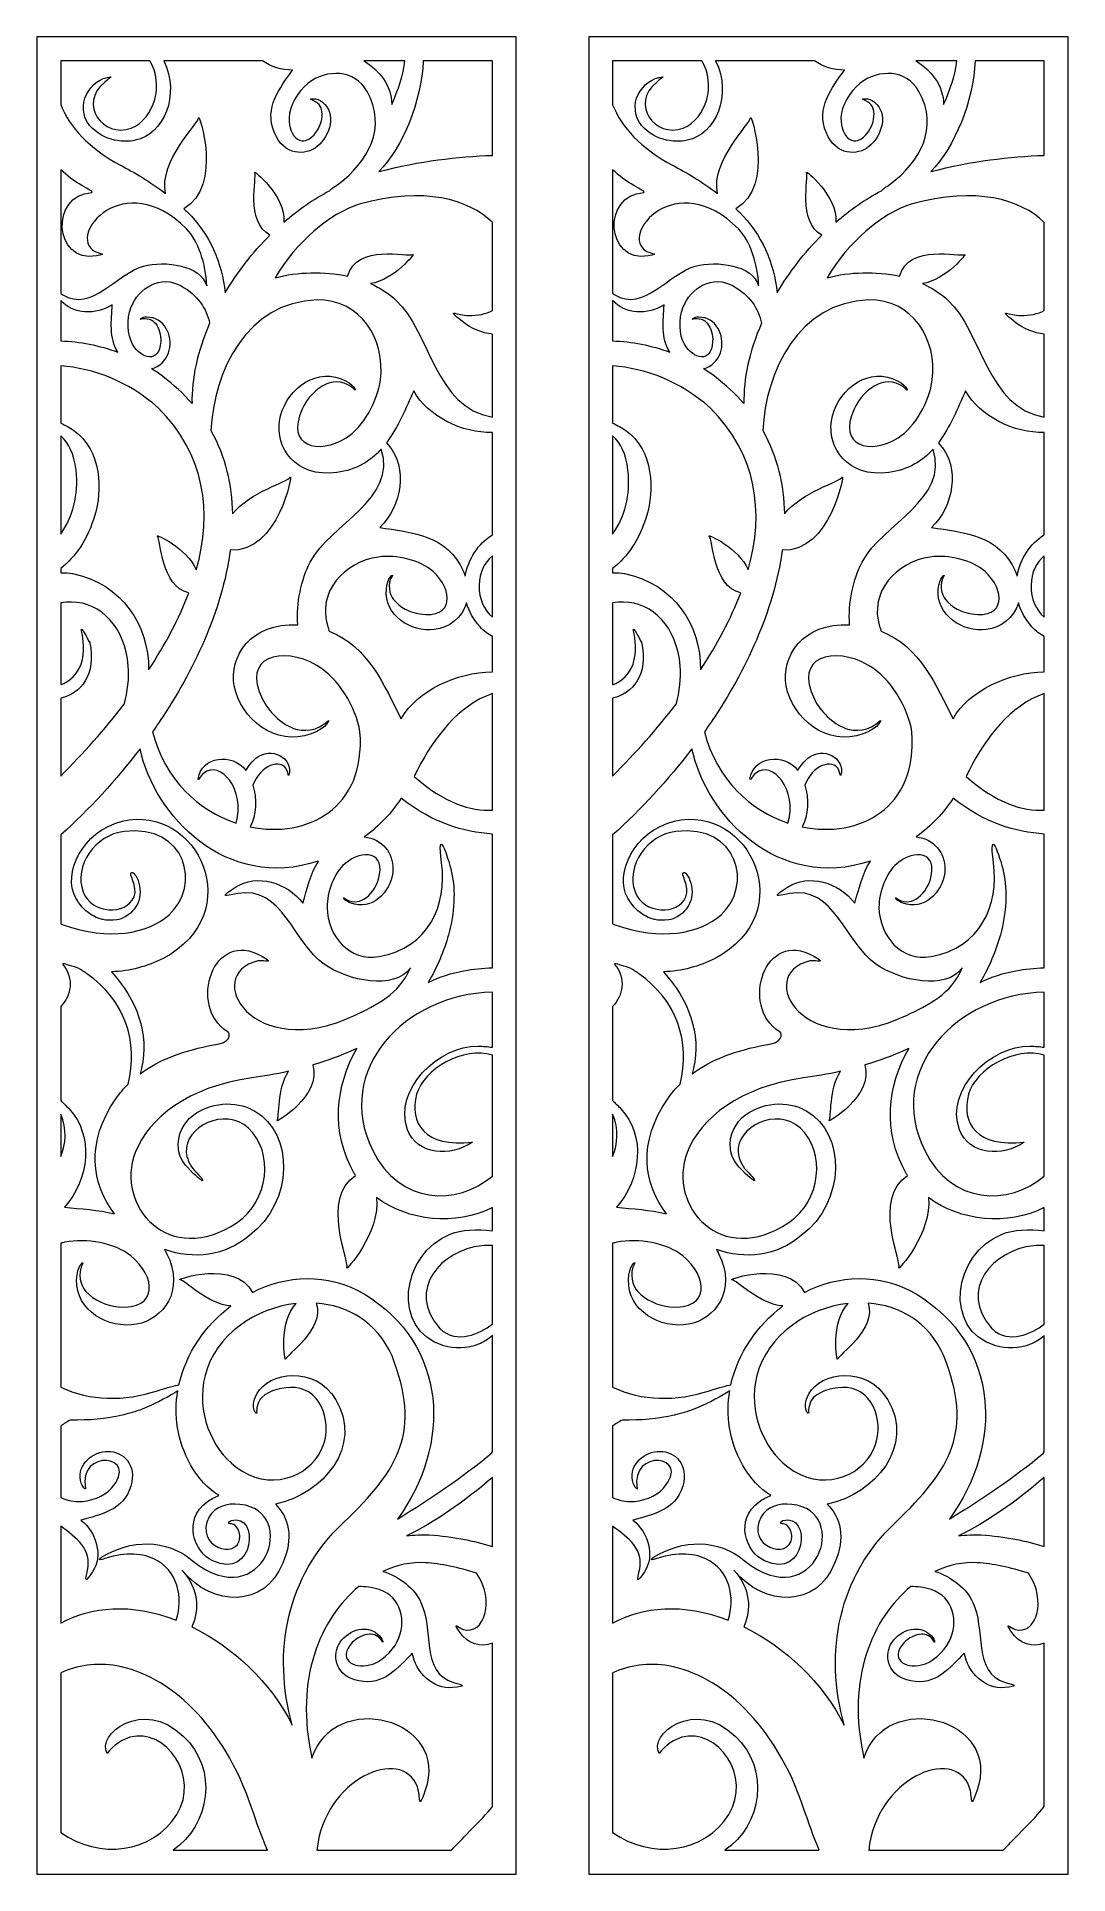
# Model space of a CAD drawing. Header units: centimetres. Extents: x -9.5 to 5.7, y -12.5 to 14.6.
import ezdxf

# ---------------------------------------------------------------- set-up
doc = ezdxf.new("R2010")
doc.units = ezdxf.units.CM
doc.header["$MEASUREMENT"] = 0
doc.layers.add('layer 1', color=7, linetype='Continuous')

msp = doc.modelspace()

# ---------------------------------------------------------------- linework, layer by layer
at = {"layer": 'layer 1', "color": 177, "lineweight": 9}
for points, knots in [([(-2.46429, -12.50371), (-2.46429, -12.50371), (-9.52494, -12.50371), (-9.52494, -12.50371), (-9.52494, -12.50371), (-9.52494, -12.50371), (-9.52494, 14.56224), (-9.52494, 14.56224), (-9.52494, 14.56224), (-9.52494, 14.56224), (-2.46429, 14.56224), (-2.46429, 14.56224), (-2.46429, 14.56224), (-2.46429, 14.56224), (-2.46429, -12.50371), (-2.46429, -12.50371)], [0, 0, 0, 0, 0.2, 0.2, 0.2, 0.2, 0.4, 0.4, 0.4, 0.4, 0.6, 0.6, 0.6, 0.6, 1, 1, 1, 1]), ([(-9.17189, 14.20923), (-9.17189, 14.20923), (-7.85825, 14.20923), (-7.85825, 14.20923), (-7.85825, 14.20923), (-7.6522, 13.86255), (-7.78242, 13.36383), (-8.13596, 13.21554), (-8.13596, 13.21554), (-8.54568, 13.0665), (-8.92564, 13.56897), (-8.52382, 13.89443), (-8.52382, 13.89443), (-8.46844, 13.93926), (-8.42404, 13.97467), (-8.42745, 13.97425), (-8.42745, 13.97425), (-8.60174, 13.95554), (-8.71932, 13.85268), (-8.795, 13.71145), (-8.795, 13.71145), (-8.8733, 13.56518), (-8.83485, 13.38527), (-8.77637, 13.29881), (-8.77637, 13.29881), (-8.59988, 13.03845), (-8.2578, 12.99271), (-8.07596, 13.03663), (-8.07596, 13.03663), (-7.65018, 13.12544), (-7.40982, 13.6998), (-7.65607, 14.20923), (-7.65607, 14.20923), (-7.65607, 14.20923), (-6.19953, 14.20923), (-6.19953, 14.20923), (-6.19953, 14.20923), (-6.0758, 14.11833), (-5.91722, 14.06663), (-5.76055, 14.07191), (-5.76055, 14.07191), (-5.94004, 13.80979), (-6.18575, 13.52051), (-6.02547, 13.1454), (-6.02547, 13.1454), (-5.8825, 12.8108), (-5.56911, 12.80305), (-5.393, 12.94827), (-5.393, 12.94827), (-5.20368, 13.10418), (-5.10956, 13.43348), (-5.31758, 13.59793), (-5.31758, 13.59793), (-5.41262, 13.67487), (-5.51199, 13.64431), (-5.49422, 13.64048), (-5.49422, 13.64048), (-5.37429, 13.60241), (-5.33508, 13.5295), (-5.32582, 13.46206), (-5.32582, 13.46206), (-5.31216, 13.36356), (-5.34647, 13.25076), (-5.4048, 13.16688), (-5.4048, 13.16688), (-5.60516, 12.87987), (-5.81714, 13.08354), (-5.81035, 13.36721), (-5.81035, 13.36721), (-5.80598, 13.54161), (-5.67936, 13.75821), (-5.53275, 13.87405), (-5.53275, 13.87405), (-5.25697, 14.09214), (-4.84205, 14.0814), (-4.66249, 13.75783), (-4.66249, 13.75783), (-4.36288, 13.21835), (-4.64902, 12.72054), (-5.07972, 12.39421), (-5.07972, 12.39421), (-5.14998, 12.35106), (-5.19306, 12.31857), (-5.21533, 12.29503), (-5.21533, 12.29503), (-5.45597, 12.16679), (-5.68047, 12.0092), (-5.88591, 11.83112), (-5.88591, 11.83112), (-5.85358, 12.21662), (-6.34823, 12.61302), (-6.31643, 12.56379), (-6.31643, 12.56379), (-6.27802, 12.50409), (-6.45732, 11.84125), (-6.09144, 11.64006), (-6.09144, 11.64006), (-6.34994, 11.3825), (-6.5719, 11.09291), (-6.74979, 10.79238), (-6.74979, 10.79238), (-6.79705, 11.21971), (-6.97475, 11.66051), (-7.31007, 11.98108), (-7.31007, 11.98108), (-7.32681, 11.99706), (-7.34351, 12.01273), (-7.36033, 12.02818), (-7.36033, 12.02818), (-6.77522, 12.36237), (-7.14414, 13.46357), (-7.14368, 13.37013), (-7.14368, 13.37013), (-7.14338, 13.27969), (-7.73042, 12.7372), (-7.62882, 12.25325), (-7.62882, 12.25325), (-7.85908, 12.42913), (-8.08711, 12.56314), (-8.29013, 12.669), (-8.29013, 12.669), (-8.75557, 12.91164), (-9.04626, 13.23987), (-9.17189, 13.56081), (-9.17189, 13.56081), (-9.17189, 13.56081), (-9.17189, 14.20923), (-9.17189, 14.20923)], [0, 0, 0, 0, 0.03030303, 0.03030303, 0.03030303, 0.03030303, 0.06060606, 0.06060606, 0.06060606, 0.06060606, 0.09090909, 0.09090909, 0.09090909, 0.09090909, 0.12121212, 0.12121212, 0.12121212, 0.12121212, 0.15151515, 0.15151515, 0.15151515, 0.15151515, 0.18181818, 0.18181818, 0.18181818, 0.18181818, 0.21212121, 0.21212121, 0.21212121, 0.21212121, 0.24242424, 0.24242424, 0.24242424, 0.24242424, 0.27272727, 0.27272727, 0.27272727, 0.27272727, 0.3030303, 0.3030303, 0.3030303, 0.3030303, 0.33333333, 0.33333333, 0.33333333, 0.33333333, 0.36363636, 0.36363636, 0.36363636, 0.36363636, 0.39393939, 0.39393939, 0.39393939, 0.39393939, 0.42424242, 0.42424242, 0.42424242, 0.42424242, 0.45454545, 0.45454545, 0.45454545, 0.45454545, 0.48484848, 0.48484848, 0.48484848, 0.48484848, 0.51515152, 0.51515152, 0.51515152, 0.51515152, 0.54545455, 0.54545455, 0.54545455, 0.54545455, 0.57575758, 0.57575758, 0.57575758, 0.57575758, 0.60606061, 0.60606061, 0.60606061, 0.60606061, 0.63636364, 0.63636364, 0.63636364, 0.63636364, 0.66666667, 0.66666667, 0.66666667, 0.66666667, 0.6969697, 0.6969697, 0.6969697, 0.6969697, 0.72727273, 0.72727273, 0.72727273, 0.72727273, 0.75757576, 0.75757576, 0.75757576, 0.75757576, 0.78787879, 0.78787879, 0.78787879, 0.78787879, 0.81818182, 0.81818182, 0.81818182, 0.81818182, 0.84848485, 0.84848485, 0.84848485, 0.84848485, 0.87878788, 0.87878788, 0.87878788, 0.87878788, 0.90909091, 0.90909091, 0.90909091, 0.90909091, 0.93939394, 0.93939394, 0.93939394, 0.93939394, 1, 1, 1, 1]), ([(-4.7105, 14.20923), (-4.7105, 14.20923), (-4.10524, 14.20923), (-4.10524, 14.20923), (-4.10524, 14.20923), (-4.12658, 14.00454), (-4.20252, 13.77715), (-4.29912, 13.56487), (-4.29912, 13.56487), (-4.30105, 13.85067), (-4.48695, 14.07221), (-4.7105, 14.20923)], [0, 0, 0, 0, 0.25, 0.25, 0.25, 0.25, 0.5, 0.5, 0.5, 0.5, 1, 1, 1, 1]), ([(-3.8341, 14.20923), (-3.8341, 14.20923), (-2.8173, 14.20923), (-2.8173, 14.20923), (-2.8173, 14.20923), (-2.8173, 14.20923), (-2.8173, 12.81493), (-2.8173, 12.81493), (-2.8173, 12.81493), (-3.31849, 12.79691), (-3.88617, 12.73458), (-4.48946, 12.57502), (-4.48946, 12.57502), (-4.12965, 12.94432), (-3.86397, 13.60697), (-3.8341, 14.20923)], [0, 0, 0, 0, 0.2, 0.2, 0.2, 0.2, 0.4, 0.4, 0.4, 0.4, 0.6, 0.6, 0.6, 0.6, 1, 1, 1, 1]), ([(-9.17189, 10.7799), (-9.17189, 10.7799), (-9.17189, 12.60364), (-9.17189, 12.60364), (-9.17189, 12.60364), (-9.07731, 12.51301), (-8.97267, 12.43342), (-8.85983, 12.36908), (-8.85983, 12.36908), (-8.76414, 12.31443), (-8.69412, 12.28593), (-8.7134, 12.26756), (-8.7134, 12.26756), (-9.3357, 12.23473), (-9.27497, 11.22172), (-8.64679, 11.33638), (-8.64679, 11.33638), (-8.47209, 11.36834), (-8.59692, 11.36067), (-8.66968, 11.40129), (-8.66968, 11.40129), (-9.09708, 11.63899), (-8.23275, 12.65158), (-7.32047, 11.7324), (-7.32047, 11.7324), (-7.14759, 11.55826), (-7.03544, 11.21645), (-7.02234, 10.89251), (-7.02234, 10.89251), (-7.10584, 11.19736), (-7.63815, 11.27004), (-7.95518, 11.18328), (-7.95518, 11.18328), (-8.35025, 11.07507), (-8.71078, 10.49983), (-9.14194, 10.76156), (-9.14194, 10.76156), (-9.14194, 10.76156), (-9.17189, 10.7799), (-9.17189, 10.7799)], [0, 0, 0, 0, 0.09090909, 0.09090909, 0.09090909, 0.09090909, 0.18181818, 0.18181818, 0.18181818, 0.18181818, 0.27272727, 0.27272727, 0.27272727, 0.27272727, 0.36363636, 0.36363636, 0.36363636, 0.36363636, 0.45454545, 0.45454545, 0.45454545, 0.45454545, 0.54545455, 0.54545455, 0.54545455, 0.54545455, 0.63636364, 0.63636364, 0.63636364, 0.63636364, 0.72727273, 0.72727273, 0.72727273, 0.72727273, 0.81818182, 0.81818182, 0.81818182, 0.81818182, 1, 1, 1, 1]), ([(-2.8173, 11.82766), (-2.8173, 11.82766), (-2.8173, 10.52981), (-2.8173, 10.52981), (-2.8173, 10.52981), (-2.91393, 10.48021), (-3.03129, 10.45307), (-3.16902, 10.4569), (-3.16902, 10.4569), (-3.32376, 10.45387), (-3.52158, 10.57502), (-3.263, 10.37056), (-3.263, 10.37056), (-3.11953, 10.25715), (-2.96783, 10.1987), (-2.8173, 10.18268), (-2.8173, 10.18268), (-2.8173, 10.18268), (-2.8173, 8.95972), (-2.8173, 8.95972), (-2.8173, 8.95972), (-3.65898, 9.09681), (-3.73344, 10.20838), (-4.23114, 10.67731), (-4.23114, 10.67731), (-4.34125, 10.78103), (-4.47044, 10.86302), (-4.6114, 10.92557), (-4.6114, 10.92557), (-4.2642, 10.9787), (-3.94439, 11.38254), (-3.98888, 11.35365), (-3.98888, 11.35365), (-4.05294, 11.31213), (-4.81393, 11.5205), (-4.94855, 11.03495), (-4.94855, 11.03495), (-5.30009, 11.1126), (-5.68373, 11.09723), (-6.01317, 11.0132), (-6.01317, 11.0132), (-5.70958, 11.53272), (-5.21089, 11.96058), (-4.77571, 12.09555), (-4.77571, 12.09555), (-3.81034, 12.36263), (-3.16842, 12.16516), (-2.8173, 11.82766)], [0, 0, 0, 0, 0.07692308, 0.07692308, 0.07692308, 0.07692308, 0.15384615, 0.15384615, 0.15384615, 0.15384615, 0.23076923, 0.23076923, 0.23076923, 0.23076923, 0.30769231, 0.30769231, 0.30769231, 0.30769231, 0.38461538, 0.38461538, 0.38461538, 0.38461538, 0.46153846, 0.46153846, 0.46153846, 0.46153846, 0.53846154, 0.53846154, 0.53846154, 0.53846154, 0.61538462, 0.61538462, 0.61538462, 0.61538462, 0.69230769, 0.69230769, 0.69230769, 0.69230769, 0.76923077, 0.76923077, 0.76923077, 0.76923077, 0.84615385, 0.84615385, 0.84615385, 0.84615385, 1, 1, 1, 1]), ([(-7.83559, 9.67391), (-7.78059, 9.6391), (-7.72685, 9.60217), (-7.67447, 9.56281), (-7.67447, 9.56281), (-7.5063, 9.43646), (-7.36181, 9.30085), (-7.23861, 9.15784), (-7.23861, 9.15784), (-7.25037, 9.52008), (-7.15776, 9.93226), (-6.97938, 10.3435), (-6.97938, 10.3435), (-7.02451, 10.55801), (-7.15568, 10.75424), (-7.39767, 10.8922), (-7.39767, 10.8922), (-7.69413, 11.06129), (-8.02624, 10.87102), (-8.13945, 10.56709), (-8.13945, 10.56709), (-8.1995, 10.40559), (-8.19566, 10.1743), (-8.11554, 10.03466), (-8.11554, 10.03466), (-7.98528, 9.80785), (-7.72048, 9.74864), (-7.70013, 10.07095), (-7.70013, 10.07095), (-7.6941, 10.16504), (-7.72123, 10.27032), (-7.77904, 10.34145), (-7.77904, 10.34145), (-7.8187, 10.39014), (-7.90474, 10.43371), (-7.9972, 10.40142), (-7.9972, 10.40142), (-8.01299, 10.39591), (-7.97485, 10.44328), (-7.85931, 10.42905), (-7.85931, 10.42905), (-7.61648, 10.39902), (-7.51131, 10.11771), (-7.58593, 9.90414), (-7.58593, 9.90414), (-7.62381, 9.79566), (-7.71562, 9.70347), (-7.83559, 9.67391)], [0, 0, 0, 0, 0.07692308, 0.07692308, 0.07692308, 0.07692308, 0.15384615, 0.15384615, 0.15384615, 0.15384615, 0.23076923, 0.23076923, 0.23076923, 0.23076923, 0.30769231, 0.30769231, 0.30769231, 0.30769231, 0.38461538, 0.38461538, 0.38461538, 0.38461538, 0.46153846, 0.46153846, 0.46153846, 0.46153846, 0.53846154, 0.53846154, 0.53846154, 0.53846154, 0.61538462, 0.61538462, 0.61538462, 0.61538462, 0.69230769, 0.69230769, 0.69230769, 0.69230769, 0.76923077, 0.76923077, 0.76923077, 0.76923077, 0.84615385, 0.84615385, 0.84615385, 0.84615385, 1, 1, 1, 1]), ([(-9.17189, 10.08355), (-9.17189, 10.08355), (-9.17189, 10.67936), (-9.17189, 10.67936), (-9.17189, 10.67936), (-8.99476, 10.47277), (-8.6496, 10.4596), (-8.41364, 10.61407), (-8.41364, 10.61407), (-8.42612, 10.3857), (-8.46248, 10.12484), (-8.33234, 9.91731), (-8.33234, 9.91731), (-8.60314, 10.0161), (-8.88826, 10.07091), (-9.17189, 10.08355)], [0, 0, 0, 0, 0.2, 0.2, 0.2, 0.2, 0.4, 0.4, 0.4, 0.4, 0.6, 0.6, 0.6, 0.6, 1, 1, 1, 1]), ([(-6.3419, 3.54002), (-6.2382, 3.8202), (-5.93203, 3.94799), (-5.84101, 3.75955), (-5.84101, 3.75955), (-5.82139, 3.71902), (-5.82249, 3.65855), (-5.81152, 3.68334), (-5.81152, 3.68334), (-5.74301, 3.94101), (-6.0769, 4.11936), (-6.29806, 3.93448), (-6.29806, 3.93448), (-6.35465, 3.88719), (-6.40536, 3.82472), (-6.44456, 3.75579), (-6.44456, 3.75579), (-6.65377, 4.02303), (-7.09643, 3.9642), (-7.15086, 3.63047), (-7.15086, 3.63047), (-7.15101, 3.59282), (-7.1181, 3.66998), (-7.07028, 3.71017), (-7.07028, 3.71017), (-6.81872, 3.92184), (-6.44749, 3.46332), (-6.59069, 2.98039), (-6.59069, 2.98039), (-7.13898, 3.16386), (-7.64248, 3.61696), (-7.82102, 4.32462), (-7.82102, 4.32462), (-7.78276, 4.3787), (-7.74499, 4.43347), (-7.70765, 4.48873), (-7.70765, 4.48873), (-7.22805, 5.19817), (-6.7945, 6.10479), (-6.67517, 7.00025), (-6.67517, 7.00025), (-5.96372, 6.95876), (-5.74912, 8.15729), (-5.79456, 8.07314), (-5.79456, 8.07314), (-5.83073, 8.00642), (-6.38262, 7.85862), (-6.64356, 7.53294), (-6.64356, 7.53294), (-6.65164, 7.9625), (-6.74664, 8.37966), (-6.95968, 8.76019), (-6.95968, 8.76019), (-6.92366, 9.63804), (-6.42786, 10.65503), (-5.39831, 10.68569), (-5.39831, 10.68569), (-4.76508, 10.70456), (-4.38633, 10.10363), (-4.46577, 9.50679), (-4.46577, 9.50679), (-4.50794, 9.1898), (-4.71566, 8.81405), (-4.96863, 8.65498), (-4.96863, 8.65498), (-5.37971, 8.39663), (-5.86523, 8.53034), (-5.61811, 9.0762), (-5.61811, 9.0762), (-5.54595, 9.23553), (-5.40989, 9.38469), (-5.25295, 9.45092), (-5.25295, 9.45092), (-5.14576, 9.49613), (-4.96658, 9.49264), (-4.84323, 9.35919), (-4.84323, 9.35919), (-4.82209, 9.33626), (-4.84334, 9.44724), (-5.04507, 9.52429), (-5.04507, 9.52429), (-5.46921, 9.68666), (-5.88644, 9.31729), (-5.95032, 8.90229), (-5.95032, 8.90229), (-6.00987, 8.51622), (-5.72404, 8.06183), (-5.10663, 8.14431), (-5.10663, 8.14431), (-4.81681, 8.18302), (-4.61133, 8.31317), (-4.45374, 8.48776), (-4.45374, 8.48776), (-4.20909, 7.74681), (-5.20251, 7.38905), (-5.49923, 6.82323), (-5.49923, 6.82323), (-5.62892, 6.57607), (-5.70802, 6.216), (-5.68327, 5.90173), (-5.68327, 5.90173), (-6.38027, 5.93282), (-6.69358, 5.42852), (-6.61691, 5.00108), (-6.61691, 5.00108), (-6.5311, 4.52035), (-6.00763, 4.09822), (-5.48435, 4.29292), (-5.48435, 4.29292), (-5.2353, 4.38568), (-5.21067, 4.51458), (-5.23659, 4.48778), (-5.23659, 4.48778), (-5.38731, 4.33092), (-5.60957, 4.32408), (-5.74339, 4.3751), (-5.74339, 4.3751), (-5.93897, 4.44949), (-6.11003, 4.62055), (-6.20234, 4.80432), (-6.20234, 4.80432), (-6.51755, 5.43417), (-5.91802, 5.59677), (-5.40363, 5.30335), (-5.40363, 5.30335), (-5.08754, 5.12257), (-4.82353, 4.68955), (-4.76618, 4.32211), (-4.76618, 4.32211), (-4.67915, 3.19676), (-5.54258, 2.74883), (-6.38342, 2.92425), (-6.38342, 2.92425), (-6.28956, 3.09265), (-6.28227, 3.33496), (-6.3419, 3.54002)], [0, 0, 0, 0, 0.02857143, 0.02857143, 0.02857143, 0.02857143, 0.05714286, 0.05714286, 0.05714286, 0.05714286, 0.08571429, 0.08571429, 0.08571429, 0.08571429, 0.11428571, 0.11428571, 0.11428571, 0.11428571, 0.14285714, 0.14285714, 0.14285714, 0.14285714, 0.17142857, 0.17142857, 0.17142857, 0.17142857, 0.2, 0.2, 0.2, 0.2, 0.22857143, 0.22857143, 0.22857143, 0.22857143, 0.25714286, 0.25714286, 0.25714286, 0.25714286, 0.28571429, 0.28571429, 0.28571429, 0.28571429, 0.31428571, 0.31428571, 0.31428571, 0.31428571, 0.34285714, 0.34285714, 0.34285714, 0.34285714, 0.37142857, 0.37142857, 0.37142857, 0.37142857, 0.4, 0.4, 0.4, 0.4, 0.42857143, 0.42857143, 0.42857143, 0.42857143, 0.45714286, 0.45714286, 0.45714286, 0.45714286, 0.48571429, 0.48571429, 0.48571429, 0.48571429, 0.51428571, 0.51428571, 0.51428571, 0.51428571, 0.54285714, 0.54285714, 0.54285714, 0.54285714, 0.57142857, 0.57142857, 0.57142857, 0.57142857, 0.6, 0.6, 0.6, 0.6, 0.62857143, 0.62857143, 0.62857143, 0.62857143, 0.65714286, 0.65714286, 0.65714286, 0.65714286, 0.68571429, 0.68571429, 0.68571429, 0.68571429, 0.71428571, 0.71428571, 0.71428571, 0.71428571, 0.74285714, 0.74285714, 0.74285714, 0.74285714, 0.77142857, 0.77142857, 0.77142857, 0.77142857, 0.8, 0.8, 0.8, 0.8, 0.82857143, 0.82857143, 0.82857143, 0.82857143, 0.85714286, 0.85714286, 0.85714286, 0.85714286, 0.88571429, 0.88571429, 0.88571429, 0.88571429, 0.91428571, 0.91428571, 0.91428571, 0.91428571, 0.94285714, 0.94285714, 0.94285714, 0.94285714, 1, 1, 1, 1]), ([(-9.17189, 6.66397), (-9.17189, 6.66397), (-9.17189, 6.72986), (-9.17189, 6.72986), (-9.17189, 6.72986), (-8.95388, 6.90225), (-8.77489, 7.15901), (-8.66865, 7.51548), (-8.66865, 7.51548), (-8.56454, 7.86489), (-8.56006, 8.46608), (-8.97878, 8.76163), (-8.97878, 8.76163), (-9.03487, 8.80126), (-9.09978, 8.83959), (-9.17189, 8.87239), (-9.17189, 8.87239), (-9.17189, 8.87239), (-9.17189, 9.71315), (-9.17189, 9.71315), (-9.17189, 9.71315), (-8.6893, 9.67975), (-8.18754, 9.49191), (-7.73581, 9.09692), (-7.73581, 9.09692), (-7.04398, 8.40156), (-6.93915, 7.56448), (-7.17583, 6.7094), (-7.17583, 6.7094), (-7.31243, 7.03441), (-7.78796, 7.24426), (-7.74864, 7.20831), (-7.74864, 7.20831), (-7.69592, 7.15992), (-7.70123, 6.46316), (-7.28677, 6.36994), (-7.28677, 6.36994), (-7.43009, 5.98895), (-7.63455, 5.60759), (-7.87837, 5.2367), (-7.87837, 5.2367), (-7.87142, 5.89399), (-8.26907, 6.50574), (-8.99658, 6.65456), (-8.99658, 6.65456), (-9.05176, 6.66583), (-9.11082, 6.66879), (-9.17189, 6.66397)], [0, 0, 0, 0, 0.07692308, 0.07692308, 0.07692308, 0.07692308, 0.15384615, 0.15384615, 0.15384615, 0.15384615, 0.23076923, 0.23076923, 0.23076923, 0.23076923, 0.30769231, 0.30769231, 0.30769231, 0.30769231, 0.38461538, 0.38461538, 0.38461538, 0.38461538, 0.46153846, 0.46153846, 0.46153846, 0.46153846, 0.53846154, 0.53846154, 0.53846154, 0.53846154, 0.61538462, 0.61538462, 0.61538462, 0.61538462, 0.69230769, 0.69230769, 0.69230769, 0.69230769, 0.76923077, 0.76923077, 0.76923077, 0.76923077, 0.84615385, 0.84615385, 0.84615385, 0.84615385, 1, 1, 1, 1]), ([(-2.8173, 8.73499), (-2.8173, 8.73499), (-2.8173, 7.22782), (-2.8173, 7.22782), (-2.8173, 7.22782), (-3.02616, 7.0951), (-3.17252, 6.86813), (-3.21658, 6.61877), (-3.21658, 6.61877), (-3.22425, 6.64124), (-3.23305, 6.66412), (-3.243, 6.68731), (-3.243, 6.68731), (-3.47535, 7.22858), (-4.02239, 7.25986), (-4.47515, 7.33352), (-4.47515, 7.33352), (-4.14942, 7.65299), (-4.05811, 8.21076), (-4.34792, 8.54825), (-4.34792, 8.54825), (-4.34792, 8.54825), (-4.37666, 8.5815), (-4.37666, 8.5815), (-4.37666, 8.5815), (-4.20355, 8.81075), (-4.09181, 9.09362), (-3.97536, 9.34496), (-3.97536, 9.34496), (-3.77049, 8.97247), (-3.25901, 8.71844), (-2.8173, 8.73499)], [0, 0, 0, 0, 0.11111111, 0.11111111, 0.11111111, 0.11111111, 0.22222222, 0.22222222, 0.22222222, 0.22222222, 0.33333333, 0.33333333, 0.33333333, 0.33333333, 0.44444444, 0.44444444, 0.44444444, 0.44444444, 0.55555556, 0.55555556, 0.55555556, 0.55555556, 0.66666667, 0.66666667, 0.66666667, 0.66666667, 0.77777778, 0.77777778, 0.77777778, 0.77777778, 1, 1, 1, 1]), ([(-9.17189, 7.2361), (-9.17189, 7.2361), (-9.17189, 8.68402), (-9.17189, 8.68402), (-9.17189, 8.68402), (-9.0567, 8.58112), (-8.97324, 8.41819), (-8.94633, 8.17953), (-8.94633, 8.17953), (-8.90439, 7.80739), (-8.99878, 7.485), (-9.17189, 7.2361)], [0, 0, 0, 0, 0.25, 0.25, 0.25, 0.25, 0.5, 0.5, 0.5, 0.5, 1, 1, 1, 1]), ([(-2.8173, 5.73048), (-2.8173, 5.73048), (-2.8173, 5.2096), (-2.8173, 5.2096), (-2.8173, 5.2096), (-3.34517, 5.20026), (-3.92621, 4.92908), (-4.16051, 4.51769), (-4.16051, 4.51769), (-4.40626, 4.99747), (-4.63748, 5.57741), (-5.21905, 5.80571), (-5.21905, 5.80571), (-5.22657, 5.82799), (-5.23397, 5.85061), (-5.24107, 5.87342), (-5.24107, 5.87342), (-5.4001, 6.38349), (-4.99805, 6.82748), (-4.49519, 6.89853), (-4.49519, 6.89853), (-4.22833, 6.93618), (-3.87581, 6.85291), (-3.68923, 6.68352), (-3.68923, 6.68352), (-3.38605, 6.40835), (-3.38442, 5.9836), (-3.88386, 6.06027), (-3.88386, 6.06027), (-4.02968, 6.0827), (-4.1818, 6.15941), (-4.27111, 6.27198), (-4.27111, 6.27198), (-4.33217, 6.34872), (-4.37001, 6.495), (-4.28959, 6.62541), (-4.28959, 6.62541), (-4.27589, 6.64788), (-4.36121, 6.60537), (-4.37802, 6.42402), (-4.37802, 6.42402), (-4.41355, 6.04273), (-4.01882, 5.78768), (-3.66718, 5.82996), (-3.66718, 5.82996), (-3.45994, 5.85494), (-3.26182, 5.99863), (-3.19719, 6.22344), (-3.19719, 6.22344), (-3.16181, 6.09978), (-3.09733, 5.97973), (-2.99872, 5.87141), (-2.99872, 5.87141), (-2.94194, 5.80753), (-2.88068, 5.76157), (-2.8173, 5.73048)], [0, 0, 0, 0, 0.06666667, 0.06666667, 0.06666667, 0.06666667, 0.13333333, 0.13333333, 0.13333333, 0.13333333, 0.2, 0.2, 0.2, 0.2, 0.26666667, 0.26666667, 0.26666667, 0.26666667, 0.33333333, 0.33333333, 0.33333333, 0.33333333, 0.4, 0.4, 0.4, 0.4, 0.46666667, 0.46666667, 0.46666667, 0.46666667, 0.53333333, 0.53333333, 0.53333333, 0.53333333, 0.6, 0.6, 0.6, 0.6, 0.66666667, 0.66666667, 0.66666667, 0.66666667, 0.73333333, 0.73333333, 0.73333333, 0.73333333, 0.8, 0.8, 0.8, 0.8, 0.86666667, 0.86666667, 0.86666667, 0.86666667, 1, 1, 1, 1]), ([(-2.8173, 6.9139), (-2.8173, 6.9139), (-2.8173, 6.01154), (-2.8173, 6.01154), (-2.8173, 6.01154), (-2.93819, 6.11701), (-3.01675, 6.28021), (-3.01091, 6.47936), (-3.01091, 6.47936), (-3.00745, 6.6771), (-2.93185, 6.82027), (-2.8173, 6.9139)], [0, 0, 0, 0, 0.25, 0.25, 0.25, 0.25, 0.5, 0.5, 0.5, 0.5, 1, 1, 1, 1]), ([(-9.17189, 3.67256), (-9.17189, 3.67256), (-9.17189, 4.81878), (-9.17189, 4.81878), (-9.17189, 4.81878), (-8.87899, 4.89526), (-8.64197, 5.14629), (-8.7468, 5.65291), (-8.7468, 5.65291), (-8.72983, 5.57943), (-8.82335, 5.81284), (-8.86393, 5.83816), (-8.86393, 5.83816), (-8.88886, 5.85368), (-8.67848, 5.25161), (-9.12729, 5.03782), (-9.12729, 5.03782), (-9.14194, 5.03083), (-9.15682, 5.02449), (-9.17189, 5.01869), (-9.17189, 5.01869), (-9.17189, 5.01869), (-9.17189, 6.2237), (-9.17189, 6.2237), (-9.17189, 6.2237), (-9.12035, 6.23103), (-9.06751, 6.23478), (-9.01396, 6.23482), (-9.01396, 6.23482), (-8.57468, 6.23524), (-8.22466, 5.85759), (-8.1776, 5.29344), (-8.1776, 5.29344), (-8.16253, 5.1124), (-8.18595, 4.92357), (-8.23696, 4.73338), (-8.23696, 4.73338), (-8.5245, 4.35881), (-8.84427, 4.00117), (-9.17189, 3.67256)], [0, 0, 0, 0, 0.09090909, 0.09090909, 0.09090909, 0.09090909, 0.18181818, 0.18181818, 0.18181818, 0.18181818, 0.27272727, 0.27272727, 0.27272727, 0.27272727, 0.36363636, 0.36363636, 0.36363636, 0.36363636, 0.45454545, 0.45454545, 0.45454545, 0.45454545, 0.54545455, 0.54545455, 0.54545455, 0.54545455, 0.63636364, 0.63636364, 0.63636364, 0.63636364, 0.72727273, 0.72727273, 0.72727273, 0.72727273, 0.81818182, 0.81818182, 0.81818182, 0.81818182, 1, 1, 1, 1]), ([(-2.8173, 4.88661), (-2.8173, 4.88661), (-2.8173, 3.17054), (-2.8173, 3.17054), (-2.8173, 3.17054), (-3.13365, 3.15118), (-3.5275, 3.27419), (-3.9691, 3.6674), (-3.9691, 3.6674), (-3.95271, 3.6981), (-3.93639, 3.72957), (-3.91988, 3.76164), (-3.91988, 3.76164), (-3.67488, 4.23797), (-3.32467, 4.71175), (-2.8173, 4.88661)], [0, 0, 0, 0, 0.2, 0.2, 0.2, 0.2, 0.4, 0.4, 0.4, 0.4, 0.6, 0.6, 0.6, 0.6, 1, 1, 1, 1]), ([(-9.17189, 1.49383), (-9.17189, 1.49383), (-9.17189, 2.80545), (-9.17189, 2.80545), (-9.17189, 2.80545), (-8.75097, 3.18526), (-8.35966, 3.6069), (-8.00407, 4.07507), (-8.00407, 4.07507), (-7.80048, 3.09379), (-6.73047, 1.96222), (-5.3771, 2.42109), (-5.3771, 2.42109), (-5.49369, 2.2347), (-5.54687, 2.00541), (-5.60767, 1.8016), (-5.60767, 1.8016), (-5.83665, 2.10463), (-6.28736, 2.23959), (-6.59695, 2.03635), (-6.59695, 2.03635), (-6.83348, 1.8813), (-6.77078, 1.89933), (-6.56594, 1.94116), (-6.56594, 1.94116), (-5.92186, 2.0724), (-5.73292, 1.20826), (-5.29572, 0.90166), (-5.29572, 0.90166), (-4.94529, 0.65576), (-4.26025, 0.5105), (-4.02387, 0.84773), (-4.02387, 0.84773), (-4.18237, 0.45615), (-4.54669, 0.29018), (-4.83545, 0.15263), (-4.83545, 0.15263), (-6.35886, -0.5734), (-7.10079, 0.75603), (-6.26815, 0.9488), (-6.26815, 0.9488), (-6.16101, 0.96649), (-6.01135, 0.90231), (-6.21164, 1.01826), (-6.21164, 1.01826), (-6.93156, 1.43526), (-7.30286, 0.28597), (-6.71969, -0.09183), (-6.71969, -0.09183), (-6.65961, -0.11445), (-6.6691, -0.2739), (-6.92191, -0.28479), (-6.92191, -0.28479), (-7.34966, -0.37178), (-7.7119, -0.49589), (-8.00157, -0.71151), (-8.00157, -0.71151), (-7.99432, -0.68624), (-7.98767, -0.6597), (-7.9813, -0.63185), (-7.9813, -0.63185), (-7.86455, -0.12182), (-8.05751, 0.38438), (-8.42388, 0.78924), (-8.42388, 0.78924), (-8.15653, 0.79843), (-7.89142, 0.86788), (-7.66506, 0.98641), (-7.66506, 0.98641), (-6.40562, 1.64564), (-7.14615, 3.27039), (-8.26747, 3.0073), (-8.26747, 3.0073), (-8.85501, 2.86292), (-9.15094, 2.23257), (-8.94955, 1.8736), (-8.94955, 1.8736), (-8.85793, 1.71032), (-8.65616, 1.50639), (-8.34528, 1.55436), (-8.34528, 1.55436), (-8.26702, 1.56647), (-8.15737, 1.62359), (-8.08548, 1.71882), (-8.08548, 1.71882), (-8.01064, 1.81792), (-7.98912, 1.93459), (-8.0125, 2.05692), (-8.0125, 2.05692), (-8.03273, 2.16281), (-8.08992, 2.25496), (-8.12537, 2.2531), (-8.12537, 2.2531), (-8.18921, 2.2498), (-8.02813, 2.04591), (-8.09228, 1.89258), (-8.09228, 1.89258), (-8.20644, 1.62052), (-8.72027, 1.63483), (-8.84206, 1.96681), (-8.84206, 1.96681), (-8.98124, 2.34571), (-8.6671, 2.80811), (-8.23962, 2.85726), (-8.23962, 2.85726), (-7.32169, 2.9627), (-7.09977, 2.05703), (-7.58164, 1.62557), (-7.58164, 1.62557), (-7.89051, 1.34907), (-8.4615, 1.24147), (-9.13769, 1.48176), (-9.13769, 1.48176), (-9.13769, 1.48176), (-9.17189, 1.49383), (-9.17189, 1.49383)], [0, 0, 0, 0, 0.03333333, 0.03333333, 0.03333333, 0.03333333, 0.06666667, 0.06666667, 0.06666667, 0.06666667, 0.1, 0.1, 0.1, 0.1, 0.13333333, 0.13333333, 0.13333333, 0.13333333, 0.16666667, 0.16666667, 0.16666667, 0.16666667, 0.2, 0.2, 0.2, 0.2, 0.23333333, 0.23333333, 0.23333333, 0.23333333, 0.26666667, 0.26666667, 0.26666667, 0.26666667, 0.3, 0.3, 0.3, 0.3, 0.33333333, 0.33333333, 0.33333333, 0.33333333, 0.36666667, 0.36666667, 0.36666667, 0.36666667, 0.4, 0.4, 0.4, 0.4, 0.43333333, 0.43333333, 0.43333333, 0.43333333, 0.46666667, 0.46666667, 0.46666667, 0.46666667, 0.5, 0.5, 0.5, 0.5, 0.53333333, 0.53333333, 0.53333333, 0.53333333, 0.56666667, 0.56666667, 0.56666667, 0.56666667, 0.6, 0.6, 0.6, 0.6, 0.63333333, 0.63333333, 0.63333333, 0.63333333, 0.66666667, 0.66666667, 0.66666667, 0.66666667, 0.7, 0.7, 0.7, 0.7, 0.73333333, 0.73333333, 0.73333333, 0.73333333, 0.76666667, 0.76666667, 0.76666667, 0.76666667, 0.8, 0.8, 0.8, 0.8, 0.83333333, 0.83333333, 0.83333333, 0.83333333, 0.86666667, 0.86666667, 0.86666667, 0.86666667, 0.9, 0.9, 0.9, 0.9, 0.93333333, 0.93333333, 0.93333333, 0.93333333, 1, 1, 1, 1]), ([(-2.8173, 2.81616), (-2.8173, 2.81616), (-2.8173, 0.84773), (-2.8173, 0.84773), (-2.8173, 0.84773), (-2.95876, 0.84371), (-3.09881, 0.82917), (-3.23556, 0.80442), (-3.23556, 0.80442), (-3.41823, 0.77136), (-3.59544, 0.71299), (-3.76324, 0.63378), (-3.76324, 0.63378), (-3.62823, 0.85786), (-3.52758, 1.0961), (-3.46359, 1.33127), (-3.46359, 1.33127), (-3.37424, 1.65961), (-3.35648, 1.98211), (-3.41717, 2.25227), (-3.41717, 2.25227), (-3.47611, 2.5148), (-3.6389, 2.96425), (-3.56439, 2.39297), (-3.56439, 2.39297), (-3.48332, 1.77161), (-3.75337, 1.14165), (-4.48399, 1.01336), (-4.48399, 1.01336), (-4.9221, 0.93654), (-5.2457, 1.3159), (-5.25071, 1.73863), (-5.25071, 1.73863), (-5.25325, 1.96294), (-5.14683, 2.2451), (-4.98708, 2.38105), (-4.98708, 2.38105), (-4.72754, 2.60198), (-4.37669, 2.55795), (-4.49333, 2.15382), (-4.49333, 2.15382), (-4.52745, 2.03581), (-4.607, 1.91842), (-4.70944, 1.85671), (-4.70944, 1.85671), (-4.77935, 1.8145), (-4.90415, 1.7989), (-5.00321, 1.87922), (-5.00321, 1.87922), (-5.02029, 1.89292), (-4.99433, 1.81792), (-4.84642, 1.78467), (-4.84642, 1.78467), (-4.53538, 1.71464), (-4.28272, 2.01327), (-4.28006, 2.3081), (-4.28006, 2.3081), (-4.27816, 2.52486), (-4.43032, 2.74951), (-4.702, 2.77513), (-4.702, 2.77513), (-4.47109, 2.9427), (-4.30469, 3.12575), (-4.15762, 3.34737), (-4.15762, 3.34737), (-3.683, 2.96816), (-3.24387, 2.85608), (-2.8173, 2.81616)], [0, 0, 0, 0, 0.05555556, 0.05555556, 0.05555556, 0.05555556, 0.11111111, 0.11111111, 0.11111111, 0.11111111, 0.16666667, 0.16666667, 0.16666667, 0.16666667, 0.22222222, 0.22222222, 0.22222222, 0.22222222, 0.27777778, 0.27777778, 0.27777778, 0.27777778, 0.33333333, 0.33333333, 0.33333333, 0.33333333, 0.38888889, 0.38888889, 0.38888889, 0.38888889, 0.44444444, 0.44444444, 0.44444444, 0.44444444, 0.5, 0.5, 0.5, 0.5, 0.55555556, 0.55555556, 0.55555556, 0.55555556, 0.61111111, 0.61111111, 0.61111111, 0.61111111, 0.66666667, 0.66666667, 0.66666667, 0.66666667, 0.72222222, 0.72222222, 0.72222222, 0.72222222, 0.77777778, 0.77777778, 0.77777778, 0.77777778, 0.83333333, 0.83333333, 0.83333333, 0.83333333, 0.88888889, 0.88888889, 0.88888889, 0.88888889, 1, 1, 1, 1]), ([(-9.17189, -1.10848), (-9.17189, -1.10848), (-9.17189, 0.27796), (-9.17189, 0.27796), (-9.17189, 0.27796), (-9.02277, 0.43786), (-8.96496, 0.68475), (-9.14354, 0.89847), (-9.14354, 0.89847), (-9.14319, 0.92508), (-9.07473, 0.8932), (-8.96952, 0.86018), (-8.96952, 0.86018), (-8.95111, 0.85441), (-8.93251, 0.84894), (-8.91387, 0.8439), (-8.91387, 0.8439), (-8.87015, 0.81683), (-8.82757, 0.78886), (-8.78612, 0.75971), (-8.78612, 0.75971), (-8.22906, 0.36791), (-8.02142, -0.24179), (-8.18033, -0.8658), (-8.18033, -0.8658), (-8.24546, -0.93093), (-8.30585, -1.00266), (-8.36133, -1.08191), (-8.36133, -1.08191), (-8.80901, -1.7211), (-8.71594, -2.34112), (-8.3802, -2.77619), (-8.3802, -2.77619), (-8.62136, -2.71611), (-8.87926, -2.70241), (-9.11617, -2.67797), (-9.11617, -2.67797), (-8.75261, -2.2774), (-8.68288, -1.61077), (-9.04933, -1.23118), (-9.04933, -1.23118), (-9.10042, -1.17824), (-9.14073, -1.13763), (-9.17189, -1.10848)], [0, 0, 0, 0, 0.08333333, 0.08333333, 0.08333333, 0.08333333, 0.16666667, 0.16666667, 0.16666667, 0.16666667, 0.25, 0.25, 0.25, 0.25, 0.33333333, 0.33333333, 0.33333333, 0.33333333, 0.41666667, 0.41666667, 0.41666667, 0.41666667, 0.5, 0.5, 0.5, 0.5, 0.58333333, 0.58333333, 0.58333333, 0.58333333, 0.66666667, 0.66666667, 0.66666667, 0.66666667, 0.75, 0.75, 0.75, 0.75, 0.83333333, 0.83333333, 0.83333333, 0.83333333, 1, 1, 1, 1]), ([(-2.8173, 0.48766), (-2.8173, 0.48766), (-2.8173, -0.32313), (-2.8173, -0.32313), (-2.8173, -0.32313), (-2.88311, -0.31292), (-2.95329, -0.30722), (-3.02814, -0.30589), (-3.02814, -0.30589), (-3.60068, -0.29568), (-4.28606, -0.94239), (-4.06608, -1.53827), (-4.06608, -1.53827), (-3.92898, -1.90988), (-3.42765, -1.94476), (-3.11088, -1.71833), (-3.11088, -1.71833), (-3.80791, -1.80578), (-4.04934, -1.44084), (-3.93149, -1.01234), (-3.93149, -1.01234), (-3.82878, -0.63898), (-3.24068, -0.30931), (-2.8173, -0.43741), (-2.8173, -0.43741), (-2.8173, -0.43741), (-2.8173, -2.2199), (-2.8173, -2.2199), (-2.8173, -2.2199), (-3.33906, -2.66017), (-4.18131, -2.64927), (-4.58184, -1.83511), (-4.58184, -1.83511), (-5.15878, -0.66244), (-4.10574, 0.46238), (-2.8173, 0.48766)], [0, 0, 0, 0, 0.1, 0.1, 0.1, 0.1, 0.2, 0.2, 0.2, 0.2, 0.3, 0.3, 0.3, 0.3, 0.4, 0.4, 0.4, 0.4, 0.5, 0.5, 0.5, 0.5, 0.6, 0.6, 0.6, 0.6, 0.7, 0.7, 0.7, 0.7, 0.8, 0.8, 0.8, 0.8, 1, 1, 1, 1]), ([(-2.8173, -2.68339), (-2.8173, -2.68339), (-2.8173, -3.02806), (-2.8173, -3.02806), (-2.8173, -3.02806), (-3.04302, -2.99788), (-3.26873, -3.00825), (-3.43653, -3.07482), (-3.43653, -3.07482), (-4.15895, -3.36145), (-4.31832, -4.48661), (-3.53172, -4.72128), (-3.53172, -4.72128), (-3.37622, -4.7677), (-3.18588, -4.76178), (-3.02214, -4.69794), (-3.02214, -4.69794), (-2.94285, -4.66704), (-2.87393, -4.62245), (-2.8173, -4.56768), (-2.8173, -4.56768), (-2.8173, -4.56768), (-2.8173, -6.28287), (-2.8173, -6.28287), (-2.8173, -6.28287), (-2.8173, -6.28287), (-2.83423, -6.30572), (-2.83423, -6.30572), (-2.83423, -6.30572), (-3.26289, -6.66098), (-3.71997, -6.96647), (-4.21414, -7.27159), (-4.21414, -7.27159), (-3.41846, -6.18119), (-3.46306, -4.70837), (-4.70564, -3.95479), (-4.70564, -3.95479), (-5.25052, -3.63863), (-5.84894, -3.67886), (-6.34949, -3.93266), (-6.34949, -3.93266), (-6.60063, -3.4448), (-7.49222, -3.74669), (-7.41756, -3.74604), (-7.41756, -3.74604), (-7.35452, -3.74562), (-7.01084, -4.1071), (-6.66861, -4.13321), (-6.66861, -4.13321), (-7.04557, -4.42026), (-7.32985, -4.83522), (-7.43168, -5.29393), (-7.43168, -5.29393), (-7.49127, -5.30331), (-7.59238, -5.33018), (-7.74776, -5.38112), (-7.74776, -5.38112), (-8.23058, -5.53927), (-8.74741, -5.53878), (-9.17189, -5.32676), (-9.17189, -5.32676), (-9.17189, -5.32676), (-9.17189, -3.20853), (-9.17189, -3.20853), (-9.17189, -3.20853), (-9.15139, -3.20329), (-9.13075, -3.19855), (-9.10987, -3.19434), (-9.10987, -3.19434), (-8.79641, -3.13126), (-8.37352, -3.20561), (-8.14093, -3.39318), (-8.14093, -3.39318), (-7.76306, -3.69803), (-7.73179, -4.20062), (-8.32835, -4.14426), (-8.32835, -4.14426), (-8.50245, -4.12779), (-8.68774, -4.04755), (-8.80134, -3.92063), (-8.80134, -3.92063), (-8.87892, -3.83398), (-8.93384, -3.66338), (-8.84768, -3.50336), (-8.84768, -3.50336), (-8.83288, -3.47592), (-8.93088, -3.53205), (-8.93824, -3.7479), (-8.93824, -3.7479), (-8.95399, -4.2018), (-8.46913, -4.47636), (-8.05588, -4.40193), (-8.05588, -4.40193), (-7.6714, -4.33282), (-7.33452, -3.91494), (-7.6131, -3.35777), (-7.6131, -3.35777), (-7.62244, -3.33909), (-7.63208, -3.32099), (-7.64202, -3.30342), (-7.64202, -3.30342), (-7.22308, -3.44745), (-6.7534, -3.40726), (-6.39427, -3.09315), (-6.39427, -3.09315), (-5.7347, -2.60354), (-5.74123, -1.58268), (-6.31411, -1.26587), (-6.31411, -1.26587), (-6.51789, -1.13182), (-6.9029, -1.09011), (-7.23398, -1.33184), (-7.23398, -1.33184), (-7.34393, -1.41219), (-7.47013, -1.61585), (-7.43836, -1.82972), (-7.43836, -1.82972), (-7.42542, -1.91744), (-7.38572, -2.00693), (-7.30742, -2.09028), (-7.30742, -2.09028), (-7.04686, -2.3675), (-7.01008, -2.32203), (-7.20278, -2.13689), (-7.20278, -2.13689), (-7.27679, -2.06595), (-7.3188, -1.94055), (-7.32419, -1.87474), (-7.32419, -1.87474), (-7.35501, -1.49155), (-6.7518, -1.20033), (-6.412, -1.51159), (-6.412, -1.51159), (-6.02399, -1.86673), (-6.11056, -2.58999), (-6.57588, -2.90292), (-6.57588, -2.90292), (-7.57503, -3.57475), (-8.37428, -2.65952), (-8.07508, -1.87159), (-8.07508, -1.87159), (-7.88326, -1.36661), (-7.28688, -0.90007), (-6.36042, -0.77319), (-6.36042, -0.77319), (-6.19266, -0.75023), (-6.01097, -0.71975), (-5.81953, -0.67675), (-5.81953, -0.67675), (-5.98767, -0.93267), (-5.94933, -1.36), (-5.98645, -1.40183), (-5.98645, -1.40183), (-6.0309, -1.45181), (-5.31846, -1.03872), (-5.46018, -0.5833), (-5.46018, -0.5833), (-5.26449, -0.52516), (-5.06185, -0.4524), (-4.85572, -0.36078), (-4.85572, -0.36078), (-4.84156, -0.35448), (-4.82748, -0.34806), (-4.81355, -0.3415), (-4.81355, -0.3415), (-5.12713, -0.89449), (-5.19825, -1.56378), (-4.85625, -2.16964), (-4.85625, -2.16964), (-4.84801, -2.18361), (-4.83928, -2.19731), (-4.83044, -2.21086), (-4.83044, -2.21086), (-5.34764, -2.55807), (-4.91804, -3.47508), (-4.95785, -3.56929), (-4.95785, -3.56929), (-4.98833, -3.64106), (-4.46023, -3.04499), (-4.52308, -2.53522), (-4.52308, -2.53522), (-4.05921, -2.8814), (-3.3572, -2.95849), (-2.8173, -2.68339)], [0, 0, 0, 0, 0.0212766, 0.0212766, 0.0212766, 0.0212766, 0.04255319, 0.04255319, 0.04255319, 0.04255319, 0.06382979, 0.06382979, 0.06382979, 0.06382979, 0.08510638, 0.08510638, 0.08510638, 0.08510638, 0.10638298, 0.10638298, 0.10638298, 0.10638298, 0.12765957, 0.12765957, 0.12765957, 0.12765957, 0.14893617, 0.14893617, 0.14893617, 0.14893617, 0.17021277, 0.17021277, 0.17021277, 0.17021277, 0.19148936, 0.19148936, 0.19148936, 0.19148936, 0.21276596, 0.21276596, 0.21276596, 0.21276596, 0.23404255, 0.23404255, 0.23404255, 0.23404255, 0.25531915, 0.25531915, 0.25531915, 0.25531915, 0.27659574, 0.27659574, 0.27659574, 0.27659574, 0.29787234, 0.29787234, 0.29787234, 0.29787234, 0.31914894, 0.31914894, 0.31914894, 0.31914894, 0.34042553, 0.34042553, 0.34042553, 0.34042553, 0.36170213, 0.36170213, 0.36170213, 0.36170213, 0.38297872, 0.38297872, 0.38297872, 0.38297872, 0.40425532, 0.40425532, 0.40425532, 0.40425532, 0.42553191, 0.42553191, 0.42553191, 0.42553191, 0.44680851, 0.44680851, 0.44680851, 0.44680851, 0.46808511, 0.46808511, 0.46808511, 0.46808511, 0.4893617, 0.4893617, 0.4893617, 0.4893617, 0.5106383, 0.5106383, 0.5106383, 0.5106383, 0.53191489, 0.53191489, 0.53191489, 0.53191489, 0.55319149, 0.55319149, 0.55319149, 0.55319149, 0.57446809, 0.57446809, 0.57446809, 0.57446809, 0.59574468, 0.59574468, 0.59574468, 0.59574468, 0.61702128, 0.61702128, 0.61702128, 0.61702128, 0.63829787, 0.63829787, 0.63829787, 0.63829787, 0.65957447, 0.65957447, 0.65957447, 0.65957447, 0.68085106, 0.68085106, 0.68085106, 0.68085106, 0.70212766, 0.70212766, 0.70212766, 0.70212766, 0.72340426, 0.72340426, 0.72340426, 0.72340426, 0.74468085, 0.74468085, 0.74468085, 0.74468085, 0.76595745, 0.76595745, 0.76595745, 0.76595745, 0.78723404, 0.78723404, 0.78723404, 0.78723404, 0.80851064, 0.80851064, 0.80851064, 0.80851064, 0.82978723, 0.82978723, 0.82978723, 0.82978723, 0.85106383, 0.85106383, 0.85106383, 0.85106383, 0.87234043, 0.87234043, 0.87234043, 0.87234043, 0.89361702, 0.89361702, 0.89361702, 0.89361702, 0.91489362, 0.91489362, 0.91489362, 0.91489362, 0.93617021, 0.93617021, 0.93617021, 0.93617021, 0.95744681, 0.95744681, 0.95744681, 0.95744681, 1, 1, 1, 1]), ([(-9.17189, -1.93061), (-9.17189, -1.93061), (-9.17189, -1.30652), (-9.17189, -1.30652), (-9.17189, -1.30652), (-9.07936, -1.53748), (-9.09431, -1.74178), (-9.17189, -1.93061)], [0, 0, 0, 0, 0.33333333, 0.33333333, 0.33333333, 0.33333333, 1, 1, 1, 1]), ([(-2.8173, -3.24163), (-2.8173, -3.24163), (-2.8173, -4.4028), (-2.8173, -4.4028), (-2.8173, -4.4028), (-3.0062, -4.53614), (-3.32847, -4.70484), (-3.58963, -4.46733), (-3.58963, -4.46733), (-4.09192, -3.89042), (-3.57422, -3.31226), (-2.97587, -3.24584), (-2.97587, -3.24584), (-2.92354, -3.24003), (-2.87047, -3.23863), (-2.8173, -3.24163)], [0, 0, 0, 0, 0.2, 0.2, 0.2, 0.2, 0.4, 0.4, 0.4, 0.4, 0.6, 0.6, 0.6, 0.6, 1, 1, 1, 1]), ([(-5.70422, -4.09708), (-5.97169, -4.36864), (-5.86974, -4.97652), (-5.86075, -4.9194), (-5.86075, -4.9194), (-5.8497, -4.84991), (-5.28453, -4.48148), (-5.40936, -4.09154), (-5.40936, -4.09154), (-4.95136, -4.12551), (-4.5194, -4.36424), (-4.29403, -4.86847), (-4.29403, -4.86847), (-3.86313, -5.97897), (-4.17508, -6.52316), (-5.00924, -7.32465), (-5.00924, -7.32465), (-5.85084, -8.1092), (-6.06194, -9.23462), (-5.76279, -10.30687), (-5.76279, -10.30687), (-6.08058, -9.67937), (-6.62917, -9.15754), (-7.24054, -8.86039), (-7.24054, -8.86039), (-7.12573, -8.6058), (-7.14459, -8.28542), (-7.38663, -8.02684), (-7.38663, -8.02684), (-6.93349, -8.57775), (-6.16643, -8.57653), (-5.90394, -7.9236), (-5.90394, -7.9236), (-5.73838, -7.54877), (-5.81638, -7.23986), (-6.0115, -7.05331), (-6.0115, -7.05331), (-5.312, -6.90571), (-4.71559, -6.1996), (-5.12045, -5.51692), (-5.12045, -5.51692), (-5.43031, -4.99425), (-6.10851, -5.10773), (-6.28409, -5.42746), (-6.28409, -5.42746), (-6.4041, -5.64611), (-6.27271, -5.75652), (-6.28595, -5.70145), (-6.28595, -5.70145), (-6.29449, -5.66558), (-6.27529, -5.53703), (-6.21281, -5.48116), (-6.21281, -5.48116), (-6.09584, -5.37652), (-5.8987, -5.31971), (-5.72058, -5.33553), (-5.72058, -5.33553), (-5.30639, -5.37212), (-5.16178, -5.90303), (-5.33546, -6.25877), (-5.33546, -6.25877), (-5.53218, -6.66204), (-6.10665, -6.87416), (-6.59463, -6.50392), (-6.59463, -6.50392), (-6.94575, -6.23744), (-7.1857, -5.69337), (-7.04705, -5.15551), (-7.04705, -5.15551), (-6.89406, -4.56183), (-6.30986, -4.16369), (-5.70422, -4.09708)], [0, 0, 0, 0, 0.05263158, 0.05263158, 0.05263158, 0.05263158, 0.10526316, 0.10526316, 0.10526316, 0.10526316, 0.15789474, 0.15789474, 0.15789474, 0.15789474, 0.21052632, 0.21052632, 0.21052632, 0.21052632, 0.26315789, 0.26315789, 0.26315789, 0.26315789, 0.31578947, 0.31578947, 0.31578947, 0.31578947, 0.36842105, 0.36842105, 0.36842105, 0.36842105, 0.42105263, 0.42105263, 0.42105263, 0.42105263, 0.47368421, 0.47368421, 0.47368421, 0.47368421, 0.52631579, 0.52631579, 0.52631579, 0.52631579, 0.57894737, 0.57894737, 0.57894737, 0.57894737, 0.63157895, 0.63157895, 0.63157895, 0.63157895, 0.68421053, 0.68421053, 0.68421053, 0.68421053, 0.73684211, 0.73684211, 0.73684211, 0.73684211, 0.78947368, 0.78947368, 0.78947368, 0.78947368, 0.84210526, 0.84210526, 0.84210526, 0.84210526, 0.89473684, 0.89473684, 0.89473684, 0.89473684, 1, 1, 1, 1]), ([(-9.17189, -8.80684), (-9.17189, -8.80684), (-9.17189, -7.37816), (-9.17189, -7.37816), (-9.17189, -7.37816), (-8.93566, -7.5466), (-8.71143, -7.72161), (-8.77747, -8.02449), (-8.77747, -8.02449), (-8.81159, -8.18128), (-8.82628, -8.22917), (-8.70467, -8.04942), (-8.70467, -8.04942), (-8.54549, -7.8138), (-8.64428, -7.46656), (-8.87459, -7.28775), (-8.87459, -7.28775), (-8.5927, -7.20782), (-8.24774, -7.14774), (-8.1401, -6.78733), (-8.1401, -6.78733), (-8.04392, -6.46578), (-8.26151, -6.2754), (-8.47201, -6.27426), (-8.47201, -6.27426), (-8.69829, -6.27312), (-8.93019, -6.46399), (-8.87968, -6.70337), (-8.87968, -6.70337), (-8.85561, -6.81727), (-8.79838, -6.83799), (-8.80874, -6.82482), (-8.80874, -6.82482), (-8.92545, -6.22241), (-7.98824, -6.32102), (-8.42343, -6.81757), (-8.42343, -6.81757), (-8.52943, -6.93873), (-8.74699, -7.01748), (-8.91919, -7.01319), (-8.91919, -7.01319), (-9.00834, -7.01091), (-9.0948, -6.99), (-9.17189, -6.95417), (-9.17189, -6.95417), (-9.17189, -6.95417), (-9.17189, -5.90375), (-9.17189, -5.90375), (-9.17189, -5.90375), (-9.12725, -5.8683), (-9.07898, -5.83809), (-9.02808, -5.81277), (-9.02808, -5.81277), (-8.75864, -5.82048), (-8.50063, -5.79668), (-8.26611, -5.74176), (-8.26611, -5.74176), (-8.26611, -5.74176), (-8.26292, -5.74195), (-8.26292, -5.74195), (-8.26292, -5.74195), (-8.23924, -5.73603), (-8.2154, -5.72995), (-8.19293, -5.72415), (-8.19293, -5.72415), (-8.19293, -5.72415), (-8.1935, -5.72362), (-8.1935, -5.72362), (-8.1935, -5.72362), (-8.09235, -5.69652), (-7.99602, -5.66346), (-7.90554, -5.6244), (-7.90554, -5.6244), (-7.75425, -5.55905), (-7.55966, -5.45775), (-7.44906, -5.3837), (-7.44906, -5.3837), (-7.50839, -5.73717), (-7.45874, -6.11272), (-7.26009, -6.47333), (-7.26009, -6.47333), (-7.14634, -6.6798), (-7.0023, -6.82733), (-6.84236, -6.92544), (-6.84236, -6.92544), (-6.90127, -6.94935), (-6.95983, -6.97991), (-7.01688, -7.01794), (-7.01688, -7.01794), (-7.37718, -7.28301), (-7.21595, -7.75641), (-6.93417, -7.88853), (-6.93417, -7.88853), (-6.31666, -8.17809), (-6.23536, -7.17522), (-6.66466, -7.29398), (-6.66466, -7.29398), (-6.70288, -7.30453), (-6.71366, -7.34347), (-6.67616, -7.34248), (-6.67616, -7.34248), (-6.65608, -7.34195), (-6.62462, -7.34677), (-6.6072, -7.3623), (-6.6072, -7.3623), (-6.5637, -7.40101), (-6.53451, -7.47126), (-6.53284, -7.53761), (-6.53284, -7.53761), (-6.56647, -7.90273), (-7.21898, -7.67064), (-6.98488, -7.24001), (-6.98488, -7.24001), (-6.90142, -7.09942), (-6.73674, -7.02837), (-6.53269, -7.05688), (-6.53269, -7.05688), (-5.63822, -7.1458), (-6.18905, -8.72387), (-7.23614, -7.88326), (-7.23614, -7.88326), (-7.6202, -7.55518), (-8.14313, -7.57249), (-8.57259, -7.83456), (-8.57259, -7.83456), (-8.61449, -7.86102), (-8.60967, -7.88603), (-8.56394, -7.86846), (-8.56394, -7.86846), (-8.26398, -7.75698), (-7.99804, -7.76647), (-7.80162, -7.85734), (-7.80162, -7.85734), (-7.44496, -8.0224), (-7.36613, -8.4284), (-7.47051, -8.76073), (-7.47051, -8.76073), (-8.14222, -8.50059), (-8.72312, -8.56116), (-9.17189, -8.80684)], [0, 0, 0, 0, 0.02777778, 0.02777778, 0.02777778, 0.02777778, 0.05555556, 0.05555556, 0.05555556, 0.05555556, 0.08333333, 0.08333333, 0.08333333, 0.08333333, 0.11111111, 0.11111111, 0.11111111, 0.11111111, 0.13888889, 0.13888889, 0.13888889, 0.13888889, 0.16666667, 0.16666667, 0.16666667, 0.16666667, 0.19444444, 0.19444444, 0.19444444, 0.19444444, 0.22222222, 0.22222222, 0.22222222, 0.22222222, 0.25, 0.25, 0.25, 0.25, 0.27777778, 0.27777778, 0.27777778, 0.27777778, 0.30555556, 0.30555556, 0.30555556, 0.30555556, 0.33333333, 0.33333333, 0.33333333, 0.33333333, 0.36111111, 0.36111111, 0.36111111, 0.36111111, 0.38888889, 0.38888889, 0.38888889, 0.38888889, 0.41666667, 0.41666667, 0.41666667, 0.41666667, 0.44444444, 0.44444444, 0.44444444, 0.44444444, 0.47222222, 0.47222222, 0.47222222, 0.47222222, 0.5, 0.5, 0.5, 0.5, 0.52777778, 0.52777778, 0.52777778, 0.52777778, 0.55555556, 0.55555556, 0.55555556, 0.55555556, 0.58333333, 0.58333333, 0.58333333, 0.58333333, 0.61111111, 0.61111111, 0.61111111, 0.61111111, 0.63888889, 0.63888889, 0.63888889, 0.63888889, 0.66666667, 0.66666667, 0.66666667, 0.66666667, 0.69444444, 0.69444444, 0.69444444, 0.69444444, 0.72222222, 0.72222222, 0.72222222, 0.72222222, 0.75, 0.75, 0.75, 0.75, 0.77777778, 0.77777778, 0.77777778, 0.77777778, 0.80555556, 0.80555556, 0.80555556, 0.80555556, 0.83333333, 0.83333333, 0.83333333, 0.83333333, 0.86111111, 0.86111111, 0.86111111, 0.86111111, 0.88888889, 0.88888889, 0.88888889, 0.88888889, 0.91666667, 0.91666667, 0.91666667, 0.91666667, 0.94444444, 0.94444444, 0.94444444, 0.94444444, 1, 1, 1, 1]), ([(-2.8173, -6.65881), (-2.8173, -6.65881), (-2.8173, -7.67569), (-2.8173, -7.67569), (-2.8173, -7.67569), (-3.08514, -7.59499), (-3.39675, -7.52668), (-3.74513, -7.50603), (-3.74513, -7.50603), (-3.85828, -7.49935), (-3.97017, -7.50455), (-4.07985, -7.51981), (-4.07985, -7.51981), (-3.6641, -7.31664), (-3.23362, -7.01832), (-2.8173, -6.65881)], [0, 0, 0, 0, 0.2, 0.2, 0.2, 0.2, 0.4, 0.4, 0.4, 0.4, 0.6, 0.6, 0.6, 0.6, 1, 1, 1, 1]), ([(-2.8173, -9.10011), (-2.8173, -9.10011), (-2.8173, -11.50786), (-2.8173, -11.50786), (-2.8173, -11.50786), (-2.9936, -11.72883), (-3.22565, -11.93553), (-3.42059, -12.15066), (-3.42059, -12.15066), (-3.42059, -12.15066), (-5.40059, -12.15066), (-5.40059, -12.15066), (-5.40059, -12.15066), (-5.30145, -11.09966), (-4.14532, -10.60269), (-3.92101, -11.21675), (-3.92101, -11.21675), (-3.86788, -11.36208), (-3.91817, -11.58855), (-3.80878, -11.27759), (-3.80878, -11.27759), (-3.42632, -10.18994), (-5.15654, -9.77597), (-5.47301, -10.79584), (-5.47301, -10.79584), (-5.7363, -9.62214), (-5.34628, -8.72934), (-4.78277, -8.26648), (-4.78277, -8.26648), (-4.68853, -8.2644), (-4.58848, -8.27844), (-4.48319, -8.31146), (-4.48319, -8.31146), (-4.15751, -8.41359), (-4.07074, -8.78627), (-4.21649, -9.07613), (-4.21649, -9.07613), (-4.29384, -9.22996), (-4.46589, -9.3847), (-4.62271, -9.42102), (-4.62271, -9.42102), (-4.87754, -9.48), (-5.10109, -9.32628), (-4.87906, -9.09199), (-4.87906, -9.09199), (-4.81419, -9.0236), (-4.71859, -8.97164), (-4.62697, -8.96572), (-4.62697, -8.96572), (-4.56445, -8.96162), (-4.4739, -8.99498), (-4.43473, -9.08467), (-4.43473, -9.08467), (-4.42789, -9.10008), (-4.41917, -9.03977), (-4.50824, -8.96496), (-4.50824, -8.96496), (-4.69551, -8.80749), (-4.97307, -8.92192), (-5.07885, -9.1219), (-5.07885, -9.1219), (-5.17719, -9.30799), (-5.11198, -9.58972), (-4.78315, -9.65668), (-4.78315, -9.65668), (-4.41438, -9.73167), (-4.19884, -9.4559), (-3.9954, -9.24499), (-3.9954, -9.24499), (-3.94622, -9.5323), (-3.68665, -9.78325), (-3.40396, -9.75392), (-3.40396, -9.75392), (-3.18808, -9.73167), (-3.23715, -9.72184), (-3.39151, -9.67808), (-3.39151, -9.67808), (-3.87676, -9.54038), (-3.68038, -8.86449), (-3.87023, -8.50127), (-3.87023, -8.50127), (-3.95001, -8.29874), (-4.19819, -8.11216), (-4.42911, -8.04202), (-4.42911, -8.04202), (-4.22317, -7.94619), (-4.00831, -7.90224), (-3.80286, -7.91563), (-3.80286, -7.91563), (-3.57817, -7.93025), (-3.31579, -7.98308), (-3.05121, -8.07068), (-3.05121, -8.07068), (-2.76902, -8.46237), (-2.93978, -8.99581), (-3.24444, -8.89672), (-3.24444, -8.89672), (-3.32369, -8.87098), (-3.40305, -8.77446), (-3.30744, -8.92419), (-3.30744, -8.92419), (-3.17764, -9.12752), (-2.98514, -9.16179), (-2.8173, -9.10011)], [0, 0, 0, 0, 0.03703704, 0.03703704, 0.03703704, 0.03703704, 0.07407407, 0.07407407, 0.07407407, 0.07407407, 0.11111111, 0.11111111, 0.11111111, 0.11111111, 0.14814815, 0.14814815, 0.14814815, 0.14814815, 0.18518519, 0.18518519, 0.18518519, 0.18518519, 0.22222222, 0.22222222, 0.22222222, 0.22222222, 0.25925926, 0.25925926, 0.25925926, 0.25925926, 0.2962963, 0.2962963, 0.2962963, 0.2962963, 0.33333333, 0.33333333, 0.33333333, 0.33333333, 0.37037037, 0.37037037, 0.37037037, 0.37037037, 0.40740741, 0.40740741, 0.40740741, 0.40740741, 0.44444444, 0.44444444, 0.44444444, 0.44444444, 0.48148148, 0.48148148, 0.48148148, 0.48148148, 0.51851852, 0.51851852, 0.51851852, 0.51851852, 0.55555556, 0.55555556, 0.55555556, 0.55555556, 0.59259259, 0.59259259, 0.59259259, 0.59259259, 0.62962963, 0.62962963, 0.62962963, 0.62962963, 0.66666667, 0.66666667, 0.66666667, 0.66666667, 0.7037037, 0.7037037, 0.7037037, 0.7037037, 0.74074074, 0.74074074, 0.74074074, 0.74074074, 0.77777778, 0.77777778, 0.77777778, 0.77777778, 0.81481481, 0.81481481, 0.81481481, 0.81481481, 0.85185185, 0.85185185, 0.85185185, 0.85185185, 0.88888889, 0.88888889, 0.88888889, 0.88888889, 0.92592593, 0.92592593, 0.92592593, 0.92592593, 1, 1, 1, 1]), ([(-6.12969, -12.15066), (-6.12969, -12.15066), (-7.51825, -12.15066), (-7.51825, -12.15066), (-7.51825, -12.15066), (-6.9738, -11.77996), (-6.84733, -10.95699), (-7.36852, -10.46867), (-7.36852, -10.46867), (-7.96164, -9.89571), (-8.6578, -10.45095), (-8.487, -10.72528), (-8.487, -10.72528), (-8.40711, -10.60303), (-8.24284, -10.51088), (-8.15232, -10.48617), (-8.15232, -10.48617), (-7.62403, -10.34145), (-7.11738, -11.06543), (-7.46284, -11.62351), (-7.46284, -11.62351), (-7.81798, -12.19692), (-8.60838, -12.28988), (-9.17189, -11.88801), (-9.17189, -11.88801), (-9.17189, -11.88801), (-9.17189, -9.53868), (-9.17189, -9.53868), (-9.17189, -9.53868), (-8.93152, -9.42443), (-8.64637, -9.38105), (-8.34661, -9.43442), (-8.34661, -9.43442), (-7.58896, -9.56919), (-6.77822, -10.28023), (-6.35552, -11.54316), (-6.35552, -11.54316), (-6.29134, -11.73487), (-6.21729, -11.93868), (-6.12969, -12.15066)], [0, 0, 0, 0, 0.09090909, 0.09090909, 0.09090909, 0.09090909, 0.18181818, 0.18181818, 0.18181818, 0.18181818, 0.27272727, 0.27272727, 0.27272727, 0.27272727, 0.36363636, 0.36363636, 0.36363636, 0.36363636, 0.45454545, 0.45454545, 0.45454545, 0.45454545, 0.54545455, 0.54545455, 0.54545455, 0.54545455, 0.63636364, 0.63636364, 0.63636364, 0.63636364, 0.72727273, 0.72727273, 0.72727273, 0.72727273, 0.81818182, 0.81818182, 0.81818182, 0.81818182, 1, 1, 1, 1])]:
    msp.add_open_spline(points, degree=3, knots=knots, dxfattribs=at)
at = {"layer": 'layer 1', "color": 242, "lineweight": 9}
for points, knots in [([(5.66196, -12.50371), (5.66196, -12.50371), (-1.39869, -12.50371), (-1.39869, -12.50371), (-1.39869, -12.50371), (-1.39869, -12.50371), (-1.39869, 14.56224), (-1.39869, 14.56224), (-1.39869, 14.56224), (-1.39869, 14.56224), (5.66196, 14.56224), (5.66196, 14.56224), (5.66196, 14.56224), (5.66196, 14.56224), (5.66196, -12.50371), (5.66196, -12.50371)], [0, 0, 0, 0, 0.2, 0.2, 0.2, 0.2, 0.4, 0.4, 0.4, 0.4, 0.6, 0.6, 0.6, 0.6, 1, 1, 1, 1]), ([(-1.04564, 14.20923), (-1.04564, 14.20923), (0.268, 14.20923), (0.268, 14.20923), (0.268, 14.20923), (0.47405, 13.86255), (0.34383, 13.36383), (-0.00971, 13.21554), (-0.00971, 13.21554), (-0.41943, 13.0665), (-0.79939, 13.56897), (-0.39757, 13.89443), (-0.39757, 13.89443), (-0.34219, 13.93926), (-0.29779, 13.97467), (-0.3012, 13.97425), (-0.3012, 13.97425), (-0.47549, 13.95554), (-0.59307, 13.85268), (-0.66875, 13.71145), (-0.66875, 13.71145), (-0.74705, 13.56518), (-0.7086, 13.38527), (-0.65012, 13.29881), (-0.65012, 13.29881), (-0.47363, 13.03845), (-0.13155, 12.99271), (0.05029, 13.03663), (0.05029, 13.03663), (0.47607, 13.12544), (0.71643, 13.6998), (0.47018, 14.20923), (0.47018, 14.20923), (0.47018, 14.20923), (1.92672, 14.20923), (1.92672, 14.20923), (1.92672, 14.20923), (2.05045, 14.11833), (2.20903, 14.06663), (2.3657, 14.07191), (2.3657, 14.07191), (2.18621, 13.80979), (1.9405, 13.52051), (2.10078, 13.1454), (2.10078, 13.1454), (2.24375, 12.8108), (2.55714, 12.80305), (2.73325, 12.94827), (2.73325, 12.94827), (2.92257, 13.10418), (3.01669, 13.43348), (2.80867, 13.59793), (2.80867, 13.59793), (2.71363, 13.67487), (2.61426, 13.64431), (2.63203, 13.64048), (2.63203, 13.64048), (2.75196, 13.60241), (2.79117, 13.5295), (2.80043, 13.46206), (2.80043, 13.46206), (2.81409, 13.36356), (2.77978, 13.25076), (2.72145, 13.16688), (2.72145, 13.16688), (2.52109, 12.87987), (2.30911, 13.08354), (2.3159, 13.36721), (2.3159, 13.36721), (2.32027, 13.54161), (2.44689, 13.75821), (2.5935, 13.87405), (2.5935, 13.87405), (2.86928, 14.09214), (3.2842, 14.0814), (3.46376, 13.75783), (3.46376, 13.75783), (3.76337, 13.21835), (3.47723, 12.72054), (3.04653, 12.39421), (3.04653, 12.39421), (2.97627, 12.35106), (2.93319, 12.31857), (2.91092, 12.29503), (2.91092, 12.29503), (2.67028, 12.16679), (2.44578, 12.0092), (2.24034, 11.83112), (2.24034, 11.83112), (2.27267, 12.21662), (1.77802, 12.61302), (1.80982, 12.56379), (1.80982, 12.56379), (1.84823, 12.50409), (1.66893, 11.84125), (2.03481, 11.64006), (2.03481, 11.64006), (1.77631, 11.3825), (1.55435, 11.09291), (1.37646, 10.79238), (1.37646, 10.79238), (1.3292, 11.21971), (1.1515, 11.66051), (0.81618, 11.98108), (0.81618, 11.98108), (0.79944, 11.99706), (0.78274, 12.01273), (0.76592, 12.02818), (0.76592, 12.02818), (1.35103, 12.36237), (0.98211, 13.46357), (0.98257, 13.37013), (0.98257, 13.37013), (0.98287, 13.27969), (0.39583, 12.7372), (0.49743, 12.25325), (0.49743, 12.25325), (0.26717, 12.42913), (0.03914, 12.56314), (-0.16388, 12.669), (-0.16388, 12.669), (-0.62932, 12.91164), (-0.92001, 13.23987), (-1.04564, 13.56081), (-1.04564, 13.56081), (-1.04564, 13.56081), (-1.04564, 14.20923), (-1.04564, 14.20923)], [0, 0, 0, 0, 0.03030303, 0.03030303, 0.03030303, 0.03030303, 0.06060606, 0.06060606, 0.06060606, 0.06060606, 0.09090909, 0.09090909, 0.09090909, 0.09090909, 0.12121212, 0.12121212, 0.12121212, 0.12121212, 0.15151515, 0.15151515, 0.15151515, 0.15151515, 0.18181818, 0.18181818, 0.18181818, 0.18181818, 0.21212121, 0.21212121, 0.21212121, 0.21212121, 0.24242424, 0.24242424, 0.24242424, 0.24242424, 0.27272727, 0.27272727, 0.27272727, 0.27272727, 0.3030303, 0.3030303, 0.3030303, 0.3030303, 0.33333333, 0.33333333, 0.33333333, 0.33333333, 0.36363636, 0.36363636, 0.36363636, 0.36363636, 0.39393939, 0.39393939, 0.39393939, 0.39393939, 0.42424242, 0.42424242, 0.42424242, 0.42424242, 0.45454545, 0.45454545, 0.45454545, 0.45454545, 0.48484848, 0.48484848, 0.48484848, 0.48484848, 0.51515152, 0.51515152, 0.51515152, 0.51515152, 0.54545455, 0.54545455, 0.54545455, 0.54545455, 0.57575758, 0.57575758, 0.57575758, 0.57575758, 0.60606061, 0.60606061, 0.60606061, 0.60606061, 0.63636364, 0.63636364, 0.63636364, 0.63636364, 0.66666667, 0.66666667, 0.66666667, 0.66666667, 0.6969697, 0.6969697, 0.6969697, 0.6969697, 0.72727273, 0.72727273, 0.72727273, 0.72727273, 0.75757576, 0.75757576, 0.75757576, 0.75757576, 0.78787879, 0.78787879, 0.78787879, 0.78787879, 0.81818182, 0.81818182, 0.81818182, 0.81818182, 0.84848485, 0.84848485, 0.84848485, 0.84848485, 0.87878788, 0.87878788, 0.87878788, 0.87878788, 0.90909091, 0.90909091, 0.90909091, 0.90909091, 0.93939394, 0.93939394, 0.93939394, 0.93939394, 1, 1, 1, 1]), ([(3.41575, 14.20923), (3.41575, 14.20923), (4.02101, 14.20923), (4.02101, 14.20923), (4.02101, 14.20923), (3.99967, 14.00454), (3.92373, 13.77715), (3.82713, 13.56487), (3.82713, 13.56487), (3.8252, 13.85067), (3.6393, 14.07221), (3.41575, 14.20923)], [0, 0, 0, 0, 0.25, 0.25, 0.25, 0.25, 0.5, 0.5, 0.5, 0.5, 1, 1, 1, 1]), ([(4.29215, 14.20923), (4.29215, 14.20923), (5.30895, 14.20923), (5.30895, 14.20923), (5.30895, 14.20923), (5.30895, 14.20923), (5.30895, 12.81493), (5.30895, 12.81493), (5.30895, 12.81493), (4.80776, 12.79691), (4.24008, 12.73458), (3.63679, 12.57502), (3.63679, 12.57502), (3.9966, 12.94432), (4.26228, 13.60697), (4.29215, 14.20923)], [0, 0, 0, 0, 0.2, 0.2, 0.2, 0.2, 0.4, 0.4, 0.4, 0.4, 0.6, 0.6, 0.6, 0.6, 1, 1, 1, 1]), ([(-1.04564, 10.7799), (-1.04564, 10.7799), (-1.04564, 12.60364), (-1.04564, 12.60364), (-1.04564, 12.60364), (-0.95106, 12.51301), (-0.84642, 12.43342), (-0.73358, 12.36908), (-0.73358, 12.36908), (-0.63789, 12.31443), (-0.56787, 12.28593), (-0.58715, 12.26756), (-0.58715, 12.26756), (-1.20945, 12.23473), (-1.14872, 11.22172), (-0.52054, 11.33638), (-0.52054, 11.33638), (-0.34584, 11.36834), (-0.47067, 11.36067), (-0.54343, 11.40129), (-0.54343, 11.40129), (-0.97083, 11.63899), (-0.1065, 12.65158), (0.80578, 11.7324), (0.80578, 11.7324), (0.97866, 11.55826), (1.09081, 11.21645), (1.10391, 10.89251), (1.10391, 10.89251), (1.02041, 11.19736), (0.4881, 11.27004), (0.17107, 11.18328), (0.17107, 11.18328), (-0.224, 11.07507), (-0.58453, 10.49983), (-1.01569, 10.76156), (-1.01569, 10.76156), (-1.01569, 10.76156), (-1.04564, 10.7799), (-1.04564, 10.7799)], [0, 0, 0, 0, 0.09090909, 0.09090909, 0.09090909, 0.09090909, 0.18181818, 0.18181818, 0.18181818, 0.18181818, 0.27272727, 0.27272727, 0.27272727, 0.27272727, 0.36363636, 0.36363636, 0.36363636, 0.36363636, 0.45454545, 0.45454545, 0.45454545, 0.45454545, 0.54545455, 0.54545455, 0.54545455, 0.54545455, 0.63636364, 0.63636364, 0.63636364, 0.63636364, 0.72727273, 0.72727273, 0.72727273, 0.72727273, 0.81818182, 0.81818182, 0.81818182, 0.81818182, 1, 1, 1, 1]), ([(5.30895, 11.82766), (5.30895, 11.82766), (5.30895, 10.52981), (5.30895, 10.52981), (5.30895, 10.52981), (5.21232, 10.48021), (5.09496, 10.45307), (4.95723, 10.4569), (4.95723, 10.4569), (4.80249, 10.45387), (4.60467, 10.57502), (4.86325, 10.37056), (4.86325, 10.37056), (5.00672, 10.25715), (5.15842, 10.1987), (5.30895, 10.18268), (5.30895, 10.18268), (5.30895, 10.18268), (5.30895, 8.95972), (5.30895, 8.95972), (5.30895, 8.95972), (4.46727, 9.09681), (4.39281, 10.20838), (3.89511, 10.67731), (3.89511, 10.67731), (3.785, 10.78103), (3.65581, 10.86302), (3.51485, 10.92557), (3.51485, 10.92557), (3.86205, 10.9787), (4.18186, 11.38254), (4.13737, 11.35365), (4.13737, 11.35365), (4.07331, 11.31213), (3.31232, 11.5205), (3.1777, 11.03495), (3.1777, 11.03495), (2.82616, 11.1126), (2.44252, 11.09723), (2.11308, 11.0132), (2.11308, 11.0132), (2.41667, 11.53272), (2.91536, 11.96058), (3.35054, 12.09555), (3.35054, 12.09555), (4.31591, 12.36263), (4.95783, 12.16516), (5.30895, 11.82766)], [0, 0, 0, 0, 0.07692308, 0.07692308, 0.07692308, 0.07692308, 0.15384615, 0.15384615, 0.15384615, 0.15384615, 0.23076923, 0.23076923, 0.23076923, 0.23076923, 0.30769231, 0.30769231, 0.30769231, 0.30769231, 0.38461538, 0.38461538, 0.38461538, 0.38461538, 0.46153846, 0.46153846, 0.46153846, 0.46153846, 0.53846154, 0.53846154, 0.53846154, 0.53846154, 0.61538462, 0.61538462, 0.61538462, 0.61538462, 0.69230769, 0.69230769, 0.69230769, 0.69230769, 0.76923077, 0.76923077, 0.76923077, 0.76923077, 0.84615385, 0.84615385, 0.84615385, 0.84615385, 1, 1, 1, 1]), ([(0.29066, 9.67391), (0.34566, 9.6391), (0.3994, 9.60217), (0.45178, 9.56281), (0.45178, 9.56281), (0.61995, 9.43646), (0.76444, 9.30085), (0.88764, 9.15784), (0.88764, 9.15784), (0.87588, 9.52008), (0.96849, 9.93226), (1.14687, 10.3435), (1.14687, 10.3435), (1.10174, 10.55801), (0.97057, 10.75424), (0.72858, 10.8922), (0.72858, 10.8922), (0.43212, 11.06129), (0.10001, 10.87102), (-0.0132, 10.56709), (-0.0132, 10.56709), (-0.07325, 10.40559), (-0.06941, 10.1743), (0.01071, 10.03466), (0.01071, 10.03466), (0.14097, 9.80785), (0.40577, 9.74864), (0.42612, 10.07095), (0.42612, 10.07095), (0.43215, 10.16504), (0.40502, 10.27032), (0.34721, 10.34145), (0.34721, 10.34145), (0.30755, 10.39014), (0.22151, 10.43371), (0.12905, 10.40142), (0.12905, 10.40142), (0.11326, 10.39591), (0.1514, 10.44328), (0.26694, 10.42905), (0.26694, 10.42905), (0.50977, 10.39902), (0.61494, 10.11771), (0.54032, 9.90414), (0.54032, 9.90414), (0.50244, 9.79566), (0.41063, 9.70347), (0.29066, 9.67391)], [0, 0, 0, 0, 0.07692308, 0.07692308, 0.07692308, 0.07692308, 0.15384615, 0.15384615, 0.15384615, 0.15384615, 0.23076923, 0.23076923, 0.23076923, 0.23076923, 0.30769231, 0.30769231, 0.30769231, 0.30769231, 0.38461538, 0.38461538, 0.38461538, 0.38461538, 0.46153846, 0.46153846, 0.46153846, 0.46153846, 0.53846154, 0.53846154, 0.53846154, 0.53846154, 0.61538462, 0.61538462, 0.61538462, 0.61538462, 0.69230769, 0.69230769, 0.69230769, 0.69230769, 0.76923077, 0.76923077, 0.76923077, 0.76923077, 0.84615385, 0.84615385, 0.84615385, 0.84615385, 1, 1, 1, 1]), ([(-1.04564, 10.08355), (-1.04564, 10.08355), (-1.04564, 10.67936), (-1.04564, 10.67936), (-1.04564, 10.67936), (-0.86851, 10.47277), (-0.52335, 10.4596), (-0.28739, 10.61407), (-0.28739, 10.61407), (-0.29987, 10.3857), (-0.33623, 10.12484), (-0.20609, 9.91731), (-0.20609, 9.91731), (-0.47689, 10.0161), (-0.76201, 10.07091), (-1.04564, 10.08355)], [0, 0, 0, 0, 0.2, 0.2, 0.2, 0.2, 0.4, 0.4, 0.4, 0.4, 0.6, 0.6, 0.6, 0.6, 1, 1, 1, 1]), ([(1.78435, 3.54002), (1.88805, 3.8202), (2.19422, 3.94799), (2.28524, 3.75955), (2.28524, 3.75955), (2.30486, 3.71902), (2.30376, 3.65855), (2.31473, 3.68334), (2.31473, 3.68334), (2.38324, 3.94101), (2.04935, 4.11936), (1.82819, 3.93448), (1.82819, 3.93448), (1.7716, 3.88719), (1.72089, 3.82472), (1.68169, 3.75579), (1.68169, 3.75579), (1.47248, 4.02303), (1.02982, 3.9642), (0.97539, 3.63047), (0.97539, 3.63047), (0.97524, 3.59282), (1.00815, 3.66998), (1.05597, 3.71017), (1.05597, 3.71017), (1.30753, 3.92184), (1.67876, 3.46332), (1.53556, 2.98039), (1.53556, 2.98039), (0.98727, 3.16386), (0.48377, 3.61696), (0.30523, 4.32462), (0.30523, 4.32462), (0.34349, 4.3787), (0.38126, 4.43347), (0.4186, 4.48873), (0.4186, 4.48873), (0.8982, 5.19817), (1.33175, 6.10479), (1.45108, 7.00025), (1.45108, 7.00025), (2.16253, 6.95876), (2.37713, 8.15729), (2.33169, 8.07314), (2.33169, 8.07314), (2.29552, 8.00642), (1.74363, 7.85862), (1.48269, 7.53294), (1.48269, 7.53294), (1.47461, 7.9625), (1.37961, 8.37966), (1.16657, 8.76019), (1.16657, 8.76019), (1.20259, 9.63804), (1.69839, 10.65503), (2.72794, 10.68569), (2.72794, 10.68569), (3.36117, 10.70456), (3.73992, 10.10363), (3.66048, 9.50679), (3.66048, 9.50679), (3.61831, 9.1898), (3.41059, 8.81405), (3.15762, 8.65498), (3.15762, 8.65498), (2.74654, 8.39663), (2.26102, 8.53034), (2.50814, 9.0762), (2.50814, 9.0762), (2.5803, 9.23553), (2.71636, 9.38469), (2.8733, 9.45092), (2.8733, 9.45092), (2.98049, 9.49613), (3.15967, 9.49264), (3.28302, 9.35919), (3.28302, 9.35919), (3.30416, 9.33626), (3.28291, 9.44724), (3.08118, 9.52429), (3.08118, 9.52429), (2.65704, 9.68666), (2.23981, 9.31729), (2.17593, 8.90229), (2.17593, 8.90229), (2.11638, 8.51622), (2.40221, 8.06183), (3.01962, 8.14431), (3.01962, 8.14431), (3.30944, 8.18302), (3.51492, 8.31317), (3.67251, 8.48776), (3.67251, 8.48776), (3.91716, 7.74681), (2.92374, 7.38905), (2.62702, 6.82323), (2.62702, 6.82323), (2.49733, 6.57607), (2.41823, 6.216), (2.44298, 5.90173), (2.44298, 5.90173), (1.74598, 5.93282), (1.43267, 5.42852), (1.50934, 5.00108), (1.50934, 5.00108), (1.59515, 4.52035), (2.11862, 4.09822), (2.6419, 4.29292), (2.6419, 4.29292), (2.89095, 4.38568), (2.91558, 4.51458), (2.88966, 4.48778), (2.88966, 4.48778), (2.73894, 4.33092), (2.51668, 4.32408), (2.38286, 4.3751), (2.38286, 4.3751), (2.18728, 4.44949), (2.01622, 4.62055), (1.92391, 4.80432), (1.92391, 4.80432), (1.6087, 5.43417), (2.20823, 5.59677), (2.72262, 5.30335), (2.72262, 5.30335), (3.03871, 5.12257), (3.30272, 4.68955), (3.36007, 4.32211), (3.36007, 4.32211), (3.4471, 3.19676), (2.58367, 2.74883), (1.74283, 2.92425), (1.74283, 2.92425), (1.83669, 3.09265), (1.84398, 3.33496), (1.78435, 3.54002)], [0, 0, 0, 0, 0.02857143, 0.02857143, 0.02857143, 0.02857143, 0.05714286, 0.05714286, 0.05714286, 0.05714286, 0.08571429, 0.08571429, 0.08571429, 0.08571429, 0.11428571, 0.11428571, 0.11428571, 0.11428571, 0.14285714, 0.14285714, 0.14285714, 0.14285714, 0.17142857, 0.17142857, 0.17142857, 0.17142857, 0.2, 0.2, 0.2, 0.2, 0.22857143, 0.22857143, 0.22857143, 0.22857143, 0.25714286, 0.25714286, 0.25714286, 0.25714286, 0.28571429, 0.28571429, 0.28571429, 0.28571429, 0.31428571, 0.31428571, 0.31428571, 0.31428571, 0.34285714, 0.34285714, 0.34285714, 0.34285714, 0.37142857, 0.37142857, 0.37142857, 0.37142857, 0.4, 0.4, 0.4, 0.4, 0.42857143, 0.42857143, 0.42857143, 0.42857143, 0.45714286, 0.45714286, 0.45714286, 0.45714286, 0.48571429, 0.48571429, 0.48571429, 0.48571429, 0.51428571, 0.51428571, 0.51428571, 0.51428571, 0.54285714, 0.54285714, 0.54285714, 0.54285714, 0.57142857, 0.57142857, 0.57142857, 0.57142857, 0.6, 0.6, 0.6, 0.6, 0.62857143, 0.62857143, 0.62857143, 0.62857143, 0.65714286, 0.65714286, 0.65714286, 0.65714286, 0.68571429, 0.68571429, 0.68571429, 0.68571429, 0.71428571, 0.71428571, 0.71428571, 0.71428571, 0.74285714, 0.74285714, 0.74285714, 0.74285714, 0.77142857, 0.77142857, 0.77142857, 0.77142857, 0.8, 0.8, 0.8, 0.8, 0.82857143, 0.82857143, 0.82857143, 0.82857143, 0.85714286, 0.85714286, 0.85714286, 0.85714286, 0.88571429, 0.88571429, 0.88571429, 0.88571429, 0.91428571, 0.91428571, 0.91428571, 0.91428571, 0.94285714, 0.94285714, 0.94285714, 0.94285714, 1, 1, 1, 1]), ([(-1.04564, 6.66397), (-1.04564, 6.66397), (-1.04564, 6.72986), (-1.04564, 6.72986), (-1.04564, 6.72986), (-0.82763, 6.90225), (-0.64864, 7.15901), (-0.5424, 7.51548), (-0.5424, 7.51548), (-0.43829, 7.86489), (-0.43381, 8.46608), (-0.85253, 8.76163), (-0.85253, 8.76163), (-0.90862, 8.80126), (-0.97353, 8.83959), (-1.04564, 8.87239), (-1.04564, 8.87239), (-1.04564, 8.87239), (-1.04564, 9.71315), (-1.04564, 9.71315), (-1.04564, 9.71315), (-0.56305, 9.67975), (-0.06129, 9.49191), (0.39044, 9.09692), (0.39044, 9.09692), (1.08227, 8.40156), (1.1871, 7.56448), (0.95042, 6.7094), (0.95042, 6.7094), (0.81382, 7.03441), (0.33829, 7.24426), (0.37761, 7.20831), (0.37761, 7.20831), (0.43033, 7.15992), (0.42502, 6.46316), (0.83948, 6.36994), (0.83948, 6.36994), (0.69616, 5.98895), (0.4917, 5.60759), (0.24788, 5.2367), (0.24788, 5.2367), (0.25483, 5.89399), (-0.14282, 6.50574), (-0.87033, 6.65456), (-0.87033, 6.65456), (-0.92551, 6.66583), (-0.98457, 6.66879), (-1.04564, 6.66397)], [0, 0, 0, 0, 0.07692308, 0.07692308, 0.07692308, 0.07692308, 0.15384615, 0.15384615, 0.15384615, 0.15384615, 0.23076923, 0.23076923, 0.23076923, 0.23076923, 0.30769231, 0.30769231, 0.30769231, 0.30769231, 0.38461538, 0.38461538, 0.38461538, 0.38461538, 0.46153846, 0.46153846, 0.46153846, 0.46153846, 0.53846154, 0.53846154, 0.53846154, 0.53846154, 0.61538462, 0.61538462, 0.61538462, 0.61538462, 0.69230769, 0.69230769, 0.69230769, 0.69230769, 0.76923077, 0.76923077, 0.76923077, 0.76923077, 0.84615385, 0.84615385, 0.84615385, 0.84615385, 1, 1, 1, 1]), ([(5.30895, 8.73499), (5.30895, 8.73499), (5.30895, 7.22782), (5.30895, 7.22782), (5.30895, 7.22782), (5.10009, 7.0951), (4.95373, 6.86813), (4.90967, 6.61877), (4.90967, 6.61877), (4.902, 6.64124), (4.8932, 6.66412), (4.88325, 6.68731), (4.88325, 6.68731), (4.6509, 7.22858), (4.10386, 7.25986), (3.6511, 7.33352), (3.6511, 7.33352), (3.97683, 7.65299), (4.06814, 8.21076), (3.77833, 8.54825), (3.77833, 8.54825), (3.77833, 8.54825), (3.74959, 8.5815), (3.74959, 8.5815), (3.74959, 8.5815), (3.9227, 8.81075), (4.03444, 9.09362), (4.15089, 9.34496), (4.15089, 9.34496), (4.35576, 8.97247), (4.86724, 8.71844), (5.30895, 8.73499)], [0, 0, 0, 0, 0.11111111, 0.11111111, 0.11111111, 0.11111111, 0.22222222, 0.22222222, 0.22222222, 0.22222222, 0.33333333, 0.33333333, 0.33333333, 0.33333333, 0.44444444, 0.44444444, 0.44444444, 0.44444444, 0.55555556, 0.55555556, 0.55555556, 0.55555556, 0.66666667, 0.66666667, 0.66666667, 0.66666667, 0.77777778, 0.77777778, 0.77777778, 0.77777778, 1, 1, 1, 1]), ([(-1.04564, 7.2361), (-1.04564, 7.2361), (-1.04564, 8.68402), (-1.04564, 8.68402), (-1.04564, 8.68402), (-0.93045, 8.58112), (-0.84699, 8.41819), (-0.82008, 8.17953), (-0.82008, 8.17953), (-0.77814, 7.80739), (-0.87253, 7.485), (-1.04564, 7.2361)], [0, 0, 0, 0, 0.25, 0.25, 0.25, 0.25, 0.5, 0.5, 0.5, 0.5, 1, 1, 1, 1]), ([(5.30895, 5.73048), (5.30895, 5.73048), (5.30895, 5.2096), (5.30895, 5.2096), (5.30895, 5.2096), (4.78108, 5.20026), (4.20004, 4.92908), (3.96574, 4.51769), (3.96574, 4.51769), (3.71999, 4.99747), (3.48877, 5.57741), (2.9072, 5.80571), (2.9072, 5.80571), (2.89968, 5.82799), (2.89228, 5.85061), (2.88518, 5.87342), (2.88518, 5.87342), (2.72615, 6.38349), (3.1282, 6.82748), (3.63106, 6.89853), (3.63106, 6.89853), (3.89792, 6.93618), (4.25044, 6.85291), (4.43702, 6.68352), (4.43702, 6.68352), (4.7402, 6.40835), (4.74183, 5.9836), (4.24239, 6.06027), (4.24239, 6.06027), (4.09657, 6.0827), (3.94445, 6.15941), (3.85514, 6.27198), (3.85514, 6.27198), (3.79408, 6.34872), (3.75624, 6.495), (3.83666, 6.62541), (3.83666, 6.62541), (3.85036, 6.64788), (3.76504, 6.60537), (3.74823, 6.42402), (3.74823, 6.42402), (3.7127, 6.04273), (4.10743, 5.78768), (4.45907, 5.82996), (4.45907, 5.82996), (4.66631, 5.85494), (4.86443, 5.99863), (4.92906, 6.22344), (4.92906, 6.22344), (4.96444, 6.09978), (5.02892, 5.97973), (5.12753, 5.87141), (5.12753, 5.87141), (5.18431, 5.80753), (5.24557, 5.76157), (5.30895, 5.73048)], [0, 0, 0, 0, 0.06666667, 0.06666667, 0.06666667, 0.06666667, 0.13333333, 0.13333333, 0.13333333, 0.13333333, 0.2, 0.2, 0.2, 0.2, 0.26666667, 0.26666667, 0.26666667, 0.26666667, 0.33333333, 0.33333333, 0.33333333, 0.33333333, 0.4, 0.4, 0.4, 0.4, 0.46666667, 0.46666667, 0.46666667, 0.46666667, 0.53333333, 0.53333333, 0.53333333, 0.53333333, 0.6, 0.6, 0.6, 0.6, 0.66666667, 0.66666667, 0.66666667, 0.66666667, 0.73333333, 0.73333333, 0.73333333, 0.73333333, 0.8, 0.8, 0.8, 0.8, 0.86666667, 0.86666667, 0.86666667, 0.86666667, 1, 1, 1, 1]), ([(5.30895, 6.9139), (5.30895, 6.9139), (5.30895, 6.01154), (5.30895, 6.01154), (5.30895, 6.01154), (5.18806, 6.11701), (5.1095, 6.28021), (5.11534, 6.47936), (5.11534, 6.47936), (5.1188, 6.6771), (5.1944, 6.82027), (5.30895, 6.9139)], [0, 0, 0, 0, 0.25, 0.25, 0.25, 0.25, 0.5, 0.5, 0.5, 0.5, 1, 1, 1, 1]), ([(-1.04564, 3.67256), (-1.04564, 3.67256), (-1.04564, 4.81878), (-1.04564, 4.81878), (-1.04564, 4.81878), (-0.75274, 4.89526), (-0.51572, 5.14629), (-0.62055, 5.65291), (-0.62055, 5.65291), (-0.60358, 5.57943), (-0.6971, 5.81284), (-0.73768, 5.83816), (-0.73768, 5.83816), (-0.76261, 5.85368), (-0.55223, 5.25161), (-1.00104, 5.03782), (-1.00104, 5.03782), (-1.01569, 5.03083), (-1.03057, 5.02449), (-1.04564, 5.01869), (-1.04564, 5.01869), (-1.04564, 5.01869), (-1.04564, 6.2237), (-1.04564, 6.2237), (-1.04564, 6.2237), (-0.9941, 6.23103), (-0.94126, 6.23478), (-0.88771, 6.23482), (-0.88771, 6.23482), (-0.44843, 6.23524), (-0.09841, 5.85759), (-0.05135, 5.29344), (-0.05135, 5.29344), (-0.03628, 5.1124), (-0.0597, 4.92357), (-0.11071, 4.73338), (-0.11071, 4.73338), (-0.39825, 4.35881), (-0.71802, 4.00117), (-1.04564, 3.67256)], [0, 0, 0, 0, 0.09090909, 0.09090909, 0.09090909, 0.09090909, 0.18181818, 0.18181818, 0.18181818, 0.18181818, 0.27272727, 0.27272727, 0.27272727, 0.27272727, 0.36363636, 0.36363636, 0.36363636, 0.36363636, 0.45454545, 0.45454545, 0.45454545, 0.45454545, 0.54545455, 0.54545455, 0.54545455, 0.54545455, 0.63636364, 0.63636364, 0.63636364, 0.63636364, 0.72727273, 0.72727273, 0.72727273, 0.72727273, 0.81818182, 0.81818182, 0.81818182, 0.81818182, 1, 1, 1, 1]), ([(5.30895, 4.88661), (5.30895, 4.88661), (5.30895, 3.17054), (5.30895, 3.17054), (5.30895, 3.17054), (4.9926, 3.15118), (4.59875, 3.27419), (4.15715, 3.6674), (4.15715, 3.6674), (4.17354, 3.6981), (4.18986, 3.72957), (4.20637, 3.76164), (4.20637, 3.76164), (4.45137, 4.23797), (4.80158, 4.71175), (5.30895, 4.88661)], [0, 0, 0, 0, 0.2, 0.2, 0.2, 0.2, 0.4, 0.4, 0.4, 0.4, 0.6, 0.6, 0.6, 0.6, 1, 1, 1, 1]), ([(-1.04564, 1.49383), (-1.04564, 1.49383), (-1.04564, 2.80545), (-1.04564, 2.80545), (-1.04564, 2.80545), (-0.62472, 3.18526), (-0.23341, 3.6069), (0.12218, 4.07507), (0.12218, 4.07507), (0.32577, 3.09379), (1.39578, 1.96222), (2.74915, 2.42109), (2.74915, 2.42109), (2.63256, 2.2347), (2.57938, 2.00541), (2.51858, 1.8016), (2.51858, 1.8016), (2.2896, 2.10463), (1.83889, 2.23959), (1.5293, 2.03635), (1.5293, 2.03635), (1.29277, 1.8813), (1.35547, 1.89933), (1.56031, 1.94116), (1.56031, 1.94116), (2.20439, 2.0724), (2.39333, 1.20826), (2.83053, 0.90166), (2.83053, 0.90166), (3.18096, 0.65576), (3.866, 0.5105), (4.10238, 0.84773), (4.10238, 0.84773), (3.94388, 0.45615), (3.57956, 0.29018), (3.2908, 0.15263), (3.2908, 0.15263), (1.76739, -0.5734), (1.02546, 0.75603), (1.8581, 0.9488), (1.8581, 0.9488), (1.96524, 0.96649), (2.1149, 0.90231), (1.91461, 1.01826), (1.91461, 1.01826), (1.19469, 1.43526), (0.82339, 0.28597), (1.40656, -0.09183), (1.40656, -0.09183), (1.46664, -0.11445), (1.45715, -0.2739), (1.20434, -0.28479), (1.20434, -0.28479), (0.77659, -0.37178), (0.41435, -0.49589), (0.12468, -0.71151), (0.12468, -0.71151), (0.13193, -0.68624), (0.13858, -0.6597), (0.14495, -0.63185), (0.14495, -0.63185), (0.2617, -0.12182), (0.06874, 0.38438), (-0.29763, 0.78924), (-0.29763, 0.78924), (-0.03028, 0.79843), (0.23483, 0.86788), (0.46119, 0.98641), (0.46119, 0.98641), (1.72063, 1.64564), (0.9801, 3.27039), (-0.14122, 3.0073), (-0.14122, 3.0073), (-0.72876, 2.86292), (-1.02469, 2.23257), (-0.8233, 1.8736), (-0.8233, 1.8736), (-0.73168, 1.71032), (-0.52991, 1.50639), (-0.21903, 1.55436), (-0.21903, 1.55436), (-0.14077, 1.56647), (-0.03112, 1.62359), (0.04077, 1.71882), (0.04077, 1.71882), (0.11561, 1.81792), (0.13713, 1.93459), (0.11375, 2.05692), (0.11375, 2.05692), (0.09352, 2.16281), (0.03633, 2.25496), (0.00088, 2.2531), (0.00088, 2.2531), (-0.06296, 2.2498), (0.09812, 2.04591), (0.03397, 1.89258), (0.03397, 1.89258), (-0.08019, 1.62052), (-0.59402, 1.63483), (-0.71581, 1.96681), (-0.71581, 1.96681), (-0.85499, 2.34571), (-0.54085, 2.80811), (-0.11337, 2.85726), (-0.11337, 2.85726), (0.80456, 2.9627), (1.02648, 2.05703), (0.54461, 1.62557), (0.54461, 1.62557), (0.23574, 1.34907), (-0.33525, 1.24147), (-1.01144, 1.48176), (-1.01144, 1.48176), (-1.01144, 1.48176), (-1.04564, 1.49383), (-1.04564, 1.49383)], [0, 0, 0, 0, 0.03333333, 0.03333333, 0.03333333, 0.03333333, 0.06666667, 0.06666667, 0.06666667, 0.06666667, 0.1, 0.1, 0.1, 0.1, 0.13333333, 0.13333333, 0.13333333, 0.13333333, 0.16666667, 0.16666667, 0.16666667, 0.16666667, 0.2, 0.2, 0.2, 0.2, 0.23333333, 0.23333333, 0.23333333, 0.23333333, 0.26666667, 0.26666667, 0.26666667, 0.26666667, 0.3, 0.3, 0.3, 0.3, 0.33333333, 0.33333333, 0.33333333, 0.33333333, 0.36666667, 0.36666667, 0.36666667, 0.36666667, 0.4, 0.4, 0.4, 0.4, 0.43333333, 0.43333333, 0.43333333, 0.43333333, 0.46666667, 0.46666667, 0.46666667, 0.46666667, 0.5, 0.5, 0.5, 0.5, 0.53333333, 0.53333333, 0.53333333, 0.53333333, 0.56666667, 0.56666667, 0.56666667, 0.56666667, 0.6, 0.6, 0.6, 0.6, 0.63333333, 0.63333333, 0.63333333, 0.63333333, 0.66666667, 0.66666667, 0.66666667, 0.66666667, 0.7, 0.7, 0.7, 0.7, 0.73333333, 0.73333333, 0.73333333, 0.73333333, 0.76666667, 0.76666667, 0.76666667, 0.76666667, 0.8, 0.8, 0.8, 0.8, 0.83333333, 0.83333333, 0.83333333, 0.83333333, 0.86666667, 0.86666667, 0.86666667, 0.86666667, 0.9, 0.9, 0.9, 0.9, 0.93333333, 0.93333333, 0.93333333, 0.93333333, 1, 1, 1, 1]), ([(5.30895, 2.81616), (5.30895, 2.81616), (5.30895, 0.84773), (5.30895, 0.84773), (5.30895, 0.84773), (5.16749, 0.84371), (5.02744, 0.82917), (4.89069, 0.80442), (4.89069, 0.80442), (4.70802, 0.77136), (4.53081, 0.71299), (4.36301, 0.63378), (4.36301, 0.63378), (4.49802, 0.85786), (4.59867, 1.0961), (4.66266, 1.33127), (4.66266, 1.33127), (4.75201, 1.65961), (4.76977, 1.98211), (4.70908, 2.25227), (4.70908, 2.25227), (4.65014, 2.5148), (4.48735, 2.96425), (4.56186, 2.39297), (4.56186, 2.39297), (4.64293, 1.77161), (4.37288, 1.14165), (3.64226, 1.01336), (3.64226, 1.01336), (3.20415, 0.93654), (2.88055, 1.3159), (2.87554, 1.73863), (2.87554, 1.73863), (2.873, 1.96294), (2.97942, 2.2451), (3.13917, 2.38105), (3.13917, 2.38105), (3.39871, 2.60198), (3.74956, 2.55795), (3.63292, 2.15382), (3.63292, 2.15382), (3.5988, 2.03581), (3.51925, 1.91842), (3.41681, 1.85671), (3.41681, 1.85671), (3.3469, 1.8145), (3.2221, 1.7989), (3.12304, 1.87922), (3.12304, 1.87922), (3.10596, 1.89292), (3.13192, 1.81792), (3.27983, 1.78467), (3.27983, 1.78467), (3.59087, 1.71464), (3.84353, 2.01327), (3.84619, 2.3081), (3.84619, 2.3081), (3.84809, 2.52486), (3.69593, 2.74951), (3.42425, 2.77513), (3.42425, 2.77513), (3.65516, 2.9427), (3.82156, 3.12575), (3.96863, 3.34737), (3.96863, 3.34737), (4.44325, 2.96816), (4.88238, 2.85608), (5.30895, 2.81616)], [0, 0, 0, 0, 0.05555556, 0.05555556, 0.05555556, 0.05555556, 0.11111111, 0.11111111, 0.11111111, 0.11111111, 0.16666667, 0.16666667, 0.16666667, 0.16666667, 0.22222222, 0.22222222, 0.22222222, 0.22222222, 0.27777778, 0.27777778, 0.27777778, 0.27777778, 0.33333333, 0.33333333, 0.33333333, 0.33333333, 0.38888889, 0.38888889, 0.38888889, 0.38888889, 0.44444444, 0.44444444, 0.44444444, 0.44444444, 0.5, 0.5, 0.5, 0.5, 0.55555556, 0.55555556, 0.55555556, 0.55555556, 0.61111111, 0.61111111, 0.61111111, 0.61111111, 0.66666667, 0.66666667, 0.66666667, 0.66666667, 0.72222222, 0.72222222, 0.72222222, 0.72222222, 0.77777778, 0.77777778, 0.77777778, 0.77777778, 0.83333333, 0.83333333, 0.83333333, 0.83333333, 0.88888889, 0.88888889, 0.88888889, 0.88888889, 1, 1, 1, 1]), ([(-1.04564, -1.10848), (-1.04564, -1.10848), (-1.04564, 0.27796), (-1.04564, 0.27796), (-1.04564, 0.27796), (-0.89652, 0.43786), (-0.83871, 0.68475), (-1.01729, 0.89847), (-1.01729, 0.89847), (-1.01694, 0.92508), (-0.94848, 0.8932), (-0.84327, 0.86018), (-0.84327, 0.86018), (-0.82486, 0.85441), (-0.80626, 0.84894), (-0.78762, 0.8439), (-0.78762, 0.8439), (-0.7439, 0.81683), (-0.70132, 0.78886), (-0.65987, 0.75971), (-0.65987, 0.75971), (-0.10281, 0.36791), (0.10483, -0.24179), (-0.05408, -0.8658), (-0.05408, -0.8658), (-0.11921, -0.93093), (-0.1796, -1.00266), (-0.23508, -1.08191), (-0.23508, -1.08191), (-0.68276, -1.7211), (-0.58969, -2.34112), (-0.25395, -2.77619), (-0.25395, -2.77619), (-0.49511, -2.71611), (-0.75301, -2.70241), (-0.98992, -2.67797), (-0.98992, -2.67797), (-0.62636, -2.2774), (-0.55663, -1.61077), (-0.92308, -1.23118), (-0.92308, -1.23118), (-0.97417, -1.17824), (-1.01448, -1.13763), (-1.04564, -1.10848)], [0, 0, 0, 0, 0.08333333, 0.08333333, 0.08333333, 0.08333333, 0.16666667, 0.16666667, 0.16666667, 0.16666667, 0.25, 0.25, 0.25, 0.25, 0.33333333, 0.33333333, 0.33333333, 0.33333333, 0.41666667, 0.41666667, 0.41666667, 0.41666667, 0.5, 0.5, 0.5, 0.5, 0.58333333, 0.58333333, 0.58333333, 0.58333333, 0.66666667, 0.66666667, 0.66666667, 0.66666667, 0.75, 0.75, 0.75, 0.75, 0.83333333, 0.83333333, 0.83333333, 0.83333333, 1, 1, 1, 1]), ([(5.30895, 0.48766), (5.30895, 0.48766), (5.30895, -0.32313), (5.30895, -0.32313), (5.30895, -0.32313), (5.24314, -0.31292), (5.17296, -0.30722), (5.09811, -0.30589), (5.09811, -0.30589), (4.52557, -0.29568), (3.84019, -0.94239), (4.06017, -1.53827), (4.06017, -1.53827), (4.19727, -1.90988), (4.6986, -1.94476), (5.01537, -1.71833), (5.01537, -1.71833), (4.31834, -1.80578), (4.07691, -1.44084), (4.19476, -1.01234), (4.19476, -1.01234), (4.29747, -0.63898), (4.88557, -0.30931), (5.30895, -0.43741), (5.30895, -0.43741), (5.30895, -0.43741), (5.30895, -2.2199), (5.30895, -2.2199), (5.30895, -2.2199), (4.78719, -2.66017), (3.94494, -2.64927), (3.54441, -1.83511), (3.54441, -1.83511), (2.96747, -0.66244), (4.02051, 0.46238), (5.30895, 0.48766)], [0, 0, 0, 0, 0.1, 0.1, 0.1, 0.1, 0.2, 0.2, 0.2, 0.2, 0.3, 0.3, 0.3, 0.3, 0.4, 0.4, 0.4, 0.4, 0.5, 0.5, 0.5, 0.5, 0.6, 0.6, 0.6, 0.6, 0.7, 0.7, 0.7, 0.7, 0.8, 0.8, 0.8, 0.8, 1, 1, 1, 1]), ([(5.30895, -2.68339), (5.30895, -2.68339), (5.30895, -3.02806), (5.30895, -3.02806), (5.30895, -3.02806), (5.08323, -2.99788), (4.85752, -3.00825), (4.68972, -3.07482), (4.68972, -3.07482), (3.9673, -3.36145), (3.80793, -4.48661), (4.59453, -4.72128), (4.59453, -4.72128), (4.75003, -4.7677), (4.94037, -4.76178), (5.10411, -4.69794), (5.10411, -4.69794), (5.1834, -4.66704), (5.25232, -4.62245), (5.30895, -4.56768), (5.30895, -4.56768), (5.30895, -4.56768), (5.30895, -6.28287), (5.30895, -6.28287), (5.30895, -6.28287), (5.30895, -6.28287), (5.29202, -6.30572), (5.29202, -6.30572), (5.29202, -6.30572), (4.86336, -6.66098), (4.40628, -6.96647), (3.91211, -7.27159), (3.91211, -7.27159), (4.70779, -6.18119), (4.66319, -4.70837), (3.42061, -3.95479), (3.42061, -3.95479), (2.87573, -3.63863), (2.27731, -3.67886), (1.77676, -3.93266), (1.77676, -3.93266), (1.52562, -3.4448), (0.63403, -3.74669), (0.70869, -3.74604), (0.70869, -3.74604), (0.77173, -3.74562), (1.11541, -4.1071), (1.45764, -4.13321), (1.45764, -4.13321), (1.08068, -4.42026), (0.7964, -4.83522), (0.69457, -5.29393), (0.69457, -5.29393), (0.63498, -5.30331), (0.53387, -5.33018), (0.37849, -5.38112), (0.37849, -5.38112), (-0.10433, -5.53927), (-0.62116, -5.53878), (-1.04564, -5.32676), (-1.04564, -5.32676), (-1.04564, -5.32676), (-1.04564, -3.20853), (-1.04564, -3.20853), (-1.04564, -3.20853), (-1.02514, -3.20329), (-1.0045, -3.19855), (-0.98362, -3.19434), (-0.98362, -3.19434), (-0.67016, -3.13126), (-0.24727, -3.20561), (-0.01468, -3.39318), (-0.01468, -3.39318), (0.36319, -3.69803), (0.39446, -4.20062), (-0.2021, -4.14426), (-0.2021, -4.14426), (-0.3762, -4.12779), (-0.56149, -4.04755), (-0.67509, -3.92063), (-0.67509, -3.92063), (-0.75267, -3.83398), (-0.80759, -3.66338), (-0.72143, -3.50336), (-0.72143, -3.50336), (-0.70663, -3.47592), (-0.80463, -3.53205), (-0.81199, -3.7479), (-0.81199, -3.7479), (-0.82774, -4.2018), (-0.34288, -4.47636), (0.07037, -4.40193), (0.07037, -4.40193), (0.45485, -4.33282), (0.79173, -3.91494), (0.51315, -3.35777), (0.51315, -3.35777), (0.50381, -3.33909), (0.49417, -3.32099), (0.48423, -3.30342), (0.48423, -3.30342), (0.90317, -3.44745), (1.37285, -3.40726), (1.73198, -3.09315), (1.73198, -3.09315), (2.39155, -2.60354), (2.38502, -1.58268), (1.81214, -1.26587), (1.81214, -1.26587), (1.60836, -1.13182), (1.22335, -1.09011), (0.89227, -1.33184), (0.89227, -1.33184), (0.78232, -1.41219), (0.65612, -1.61585), (0.68789, -1.82972), (0.68789, -1.82972), (0.70083, -1.91744), (0.74053, -2.00693), (0.81883, -2.09028), (0.81883, -2.09028), (1.07939, -2.3675), (1.11617, -2.32203), (0.92347, -2.13689), (0.92347, -2.13689), (0.84946, -2.06595), (0.80745, -1.94055), (0.80206, -1.87474), (0.80206, -1.87474), (0.77124, -1.49155), (1.37445, -1.20033), (1.71425, -1.51159), (1.71425, -1.51159), (2.10226, -1.86673), (2.01569, -2.58999), (1.55037, -2.90292), (1.55037, -2.90292), (0.55122, -3.57475), (-0.24803, -2.65952), (0.05117, -1.87159), (0.05117, -1.87159), (0.24299, -1.36661), (0.83937, -0.90007), (1.76583, -0.77319), (1.76583, -0.77319), (1.93359, -0.75023), (2.11528, -0.71975), (2.30672, -0.67675), (2.30672, -0.67675), (2.13858, -0.93267), (2.17692, -1.36), (2.1398, -1.40183), (2.1398, -1.40183), (2.09535, -1.45181), (2.80779, -1.03872), (2.66607, -0.5833), (2.66607, -0.5833), (2.86176, -0.52516), (3.0644, -0.4524), (3.27053, -0.36078), (3.27053, -0.36078), (3.28469, -0.35448), (3.29877, -0.34806), (3.3127, -0.3415), (3.3127, -0.3415), (2.99912, -0.89449), (2.928, -1.56378), (3.27, -2.16964), (3.27, -2.16964), (3.27824, -2.18361), (3.28697, -2.19731), (3.29581, -2.21086), (3.29581, -2.21086), (2.77861, -2.55807), (3.20821, -3.47508), (3.1684, -3.56929), (3.1684, -3.56929), (3.13792, -3.64106), (3.66602, -3.04499), (3.60317, -2.53522), (3.60317, -2.53522), (4.06704, -2.8814), (4.76905, -2.95849), (5.30895, -2.68339)], [0, 0, 0, 0, 0.0212766, 0.0212766, 0.0212766, 0.0212766, 0.04255319, 0.04255319, 0.04255319, 0.04255319, 0.06382979, 0.06382979, 0.06382979, 0.06382979, 0.08510638, 0.08510638, 0.08510638, 0.08510638, 0.10638298, 0.10638298, 0.10638298, 0.10638298, 0.12765957, 0.12765957, 0.12765957, 0.12765957, 0.14893617, 0.14893617, 0.14893617, 0.14893617, 0.17021277, 0.17021277, 0.17021277, 0.17021277, 0.19148936, 0.19148936, 0.19148936, 0.19148936, 0.21276596, 0.21276596, 0.21276596, 0.21276596, 0.23404255, 0.23404255, 0.23404255, 0.23404255, 0.25531915, 0.25531915, 0.25531915, 0.25531915, 0.27659574, 0.27659574, 0.27659574, 0.27659574, 0.29787234, 0.29787234, 0.29787234, 0.29787234, 0.31914894, 0.31914894, 0.31914894, 0.31914894, 0.34042553, 0.34042553, 0.34042553, 0.34042553, 0.36170213, 0.36170213, 0.36170213, 0.36170213, 0.38297872, 0.38297872, 0.38297872, 0.38297872, 0.40425532, 0.40425532, 0.40425532, 0.40425532, 0.42553191, 0.42553191, 0.42553191, 0.42553191, 0.44680851, 0.44680851, 0.44680851, 0.44680851, 0.46808511, 0.46808511, 0.46808511, 0.46808511, 0.4893617, 0.4893617, 0.4893617, 0.4893617, 0.5106383, 0.5106383, 0.5106383, 0.5106383, 0.53191489, 0.53191489, 0.53191489, 0.53191489, 0.55319149, 0.55319149, 0.55319149, 0.55319149, 0.57446809, 0.57446809, 0.57446809, 0.57446809, 0.59574468, 0.59574468, 0.59574468, 0.59574468, 0.61702128, 0.61702128, 0.61702128, 0.61702128, 0.63829787, 0.63829787, 0.63829787, 0.63829787, 0.65957447, 0.65957447, 0.65957447, 0.65957447, 0.68085106, 0.68085106, 0.68085106, 0.68085106, 0.70212766, 0.70212766, 0.70212766, 0.70212766, 0.72340426, 0.72340426, 0.72340426, 0.72340426, 0.74468085, 0.74468085, 0.74468085, 0.74468085, 0.76595745, 0.76595745, 0.76595745, 0.76595745, 0.78723404, 0.78723404, 0.78723404, 0.78723404, 0.80851064, 0.80851064, 0.80851064, 0.80851064, 0.82978723, 0.82978723, 0.82978723, 0.82978723, 0.85106383, 0.85106383, 0.85106383, 0.85106383, 0.87234043, 0.87234043, 0.87234043, 0.87234043, 0.89361702, 0.89361702, 0.89361702, 0.89361702, 0.91489362, 0.91489362, 0.91489362, 0.91489362, 0.93617021, 0.93617021, 0.93617021, 0.93617021, 0.95744681, 0.95744681, 0.95744681, 0.95744681, 1, 1, 1, 1]), ([(-1.04564, -1.93061), (-1.04564, -1.93061), (-1.04564, -1.30652), (-1.04564, -1.30652), (-1.04564, -1.30652), (-0.95311, -1.53748), (-0.96806, -1.74178), (-1.04564, -1.93061)], [0, 0, 0, 0, 0.33333333, 0.33333333, 0.33333333, 0.33333333, 1, 1, 1, 1]), ([(5.30895, -3.24163), (5.30895, -3.24163), (5.30895, -4.4028), (5.30895, -4.4028), (5.30895, -4.4028), (5.12005, -4.53614), (4.79778, -4.70484), (4.53662, -4.46733), (4.53662, -4.46733), (4.03433, -3.89042), (4.55203, -3.31226), (5.15038, -3.24584), (5.15038, -3.24584), (5.20271, -3.24003), (5.25578, -3.23863), (5.30895, -3.24163)], [0, 0, 0, 0, 0.2, 0.2, 0.2, 0.2, 0.4, 0.4, 0.4, 0.4, 0.6, 0.6, 0.6, 0.6, 1, 1, 1, 1]), ([(2.42203, -4.09708), (2.15456, -4.36864), (2.25651, -4.97652), (2.2655, -4.9194), (2.2655, -4.9194), (2.27655, -4.84991), (2.84172, -4.48148), (2.71689, -4.09154), (2.71689, -4.09154), (3.17489, -4.12551), (3.60685, -4.36424), (3.83222, -4.86847), (3.83222, -4.86847), (4.26312, -5.97897), (3.95117, -6.52316), (3.11701, -7.32465), (3.11701, -7.32465), (2.27541, -8.1092), (2.06431, -9.23462), (2.36346, -10.30687), (2.36346, -10.30687), (2.04567, -9.67937), (1.49708, -9.15754), (0.88571, -8.86039), (0.88571, -8.86039), (1.00052, -8.6058), (0.98166, -8.28542), (0.73962, -8.02684), (0.73962, -8.02684), (1.19276, -8.57775), (1.95982, -8.57653), (2.22231, -7.9236), (2.22231, -7.9236), (2.38787, -7.54877), (2.30987, -7.23986), (2.11475, -7.05331), (2.11475, -7.05331), (2.81425, -6.90571), (3.41066, -6.1996), (3.0058, -5.51692), (3.0058, -5.51692), (2.69594, -4.99425), (2.01774, -5.10773), (1.84216, -5.42746), (1.84216, -5.42746), (1.72215, -5.64611), (1.85354, -5.75652), (1.8403, -5.70145), (1.8403, -5.70145), (1.83176, -5.66558), (1.85096, -5.53703), (1.91344, -5.48116), (1.91344, -5.48116), (2.03041, -5.37652), (2.22755, -5.31971), (2.40567, -5.33553), (2.40567, -5.33553), (2.81986, -5.37212), (2.96447, -5.90303), (2.79079, -6.25877), (2.79079, -6.25877), (2.59407, -6.66204), (2.0196, -6.87416), (1.53162, -6.50392), (1.53162, -6.50392), (1.1805, -6.23744), (0.94055, -5.69337), (1.0792, -5.15551), (1.0792, -5.15551), (1.23219, -4.56183), (1.81639, -4.16369), (2.42203, -4.09708)], [0, 0, 0, 0, 0.05263158, 0.05263158, 0.05263158, 0.05263158, 0.10526316, 0.10526316, 0.10526316, 0.10526316, 0.15789474, 0.15789474, 0.15789474, 0.15789474, 0.21052632, 0.21052632, 0.21052632, 0.21052632, 0.26315789, 0.26315789, 0.26315789, 0.26315789, 0.31578947, 0.31578947, 0.31578947, 0.31578947, 0.36842105, 0.36842105, 0.36842105, 0.36842105, 0.42105263, 0.42105263, 0.42105263, 0.42105263, 0.47368421, 0.47368421, 0.47368421, 0.47368421, 0.52631579, 0.52631579, 0.52631579, 0.52631579, 0.57894737, 0.57894737, 0.57894737, 0.57894737, 0.63157895, 0.63157895, 0.63157895, 0.63157895, 0.68421053, 0.68421053, 0.68421053, 0.68421053, 0.73684211, 0.73684211, 0.73684211, 0.73684211, 0.78947368, 0.78947368, 0.78947368, 0.78947368, 0.84210526, 0.84210526, 0.84210526, 0.84210526, 0.89473684, 0.89473684, 0.89473684, 0.89473684, 1, 1, 1, 1]), ([(-1.04564, -8.80684), (-1.04564, -8.80684), (-1.04564, -7.37816), (-1.04564, -7.37816), (-1.04564, -7.37816), (-0.80941, -7.5466), (-0.58518, -7.72161), (-0.65122, -8.02449), (-0.65122, -8.02449), (-0.68534, -8.18128), (-0.70003, -8.22917), (-0.57842, -8.04942), (-0.57842, -8.04942), (-0.41924, -7.8138), (-0.51803, -7.46656), (-0.74834, -7.28775), (-0.74834, -7.28775), (-0.46645, -7.20782), (-0.12149, -7.14774), (-0.01385, -6.78733), (-0.01385, -6.78733), (0.08233, -6.46578), (-0.13526, -6.2754), (-0.34576, -6.27426), (-0.34576, -6.27426), (-0.57204, -6.27312), (-0.80394, -6.46399), (-0.75343, -6.70337), (-0.75343, -6.70337), (-0.72936, -6.81727), (-0.67213, -6.83799), (-0.68249, -6.82482), (-0.68249, -6.82482), (-0.7992, -6.22241), (0.13801, -6.32102), (-0.29718, -6.81757), (-0.29718, -6.81757), (-0.40318, -6.93873), (-0.62074, -7.01748), (-0.79294, -7.01319), (-0.79294, -7.01319), (-0.88209, -7.01091), (-0.96855, -6.99), (-1.04564, -6.95417), (-1.04564, -6.95417), (-1.04564, -6.95417), (-1.04564, -5.90375), (-1.04564, -5.90375), (-1.04564, -5.90375), (-1.001, -5.8683), (-0.95273, -5.83809), (-0.90183, -5.81277), (-0.90183, -5.81277), (-0.63239, -5.82048), (-0.37438, -5.79668), (-0.13986, -5.74176), (-0.13986, -5.74176), (-0.13986, -5.74176), (-0.13667, -5.74195), (-0.13667, -5.74195), (-0.13667, -5.74195), (-0.11299, -5.73603), (-0.08915, -5.72995), (-0.06668, -5.72415), (-0.06668, -5.72415), (-0.06668, -5.72415), (-0.06725, -5.72362), (-0.06725, -5.72362), (-0.06725, -5.72362), (0.0339, -5.69652), (0.13023, -5.66346), (0.22071, -5.6244), (0.22071, -5.6244), (0.372, -5.55905), (0.56659, -5.45775), (0.67719, -5.3837), (0.67719, -5.3837), (0.61786, -5.73717), (0.66751, -6.11272), (0.86616, -6.47333), (0.86616, -6.47333), (0.97991, -6.6798), (1.12395, -6.82733), (1.28389, -6.92544), (1.28389, -6.92544), (1.22498, -6.94935), (1.16642, -6.97991), (1.10937, -7.01794), (1.10937, -7.01794), (0.74907, -7.28301), (0.9103, -7.75641), (1.19208, -7.88853), (1.19208, -7.88853), (1.80959, -8.17809), (1.89089, -7.17522), (1.46159, -7.29398), (1.46159, -7.29398), (1.42337, -7.30453), (1.41259, -7.34347), (1.45009, -7.34248), (1.45009, -7.34248), (1.47017, -7.34195), (1.50163, -7.34677), (1.51905, -7.3623), (1.51905, -7.3623), (1.56255, -7.40101), (1.59174, -7.47126), (1.59341, -7.53761), (1.59341, -7.53761), (1.55978, -7.90273), (0.90727, -7.67064), (1.14137, -7.24001), (1.14137, -7.24001), (1.22483, -7.09942), (1.38951, -7.02837), (1.59356, -7.05688), (1.59356, -7.05688), (2.48803, -7.1458), (1.9372, -8.72387), (0.89011, -7.88326), (0.89011, -7.88326), (0.50605, -7.55518), (-0.01688, -7.57249), (-0.44634, -7.83456), (-0.44634, -7.83456), (-0.48824, -7.86102), (-0.48342, -7.88603), (-0.43769, -7.86846), (-0.43769, -7.86846), (-0.13773, -7.75698), (0.12821, -7.76647), (0.32463, -7.85734), (0.32463, -7.85734), (0.68129, -8.0224), (0.76012, -8.4284), (0.65574, -8.76073), (0.65574, -8.76073), (-0.01597, -8.50059), (-0.59687, -8.56116), (-1.04564, -8.80684)], [0, 0, 0, 0, 0.02777778, 0.02777778, 0.02777778, 0.02777778, 0.05555556, 0.05555556, 0.05555556, 0.05555556, 0.08333333, 0.08333333, 0.08333333, 0.08333333, 0.11111111, 0.11111111, 0.11111111, 0.11111111, 0.13888889, 0.13888889, 0.13888889, 0.13888889, 0.16666667, 0.16666667, 0.16666667, 0.16666667, 0.19444444, 0.19444444, 0.19444444, 0.19444444, 0.22222222, 0.22222222, 0.22222222, 0.22222222, 0.25, 0.25, 0.25, 0.25, 0.27777778, 0.27777778, 0.27777778, 0.27777778, 0.30555556, 0.30555556, 0.30555556, 0.30555556, 0.33333333, 0.33333333, 0.33333333, 0.33333333, 0.36111111, 0.36111111, 0.36111111, 0.36111111, 0.38888889, 0.38888889, 0.38888889, 0.38888889, 0.41666667, 0.41666667, 0.41666667, 0.41666667, 0.44444444, 0.44444444, 0.44444444, 0.44444444, 0.47222222, 0.47222222, 0.47222222, 0.47222222, 0.5, 0.5, 0.5, 0.5, 0.52777778, 0.52777778, 0.52777778, 0.52777778, 0.55555556, 0.55555556, 0.55555556, 0.55555556, 0.58333333, 0.58333333, 0.58333333, 0.58333333, 0.61111111, 0.61111111, 0.61111111, 0.61111111, 0.63888889, 0.63888889, 0.63888889, 0.63888889, 0.66666667, 0.66666667, 0.66666667, 0.66666667, 0.69444444, 0.69444444, 0.69444444, 0.69444444, 0.72222222, 0.72222222, 0.72222222, 0.72222222, 0.75, 0.75, 0.75, 0.75, 0.77777778, 0.77777778, 0.77777778, 0.77777778, 0.80555556, 0.80555556, 0.80555556, 0.80555556, 0.83333333, 0.83333333, 0.83333333, 0.83333333, 0.86111111, 0.86111111, 0.86111111, 0.86111111, 0.88888889, 0.88888889, 0.88888889, 0.88888889, 0.91666667, 0.91666667, 0.91666667, 0.91666667, 0.94444444, 0.94444444, 0.94444444, 0.94444444, 1, 1, 1, 1]), ([(5.30895, -6.65881), (5.30895, -6.65881), (5.30895, -7.67569), (5.30895, -7.67569), (5.30895, -7.67569), (5.04111, -7.59499), (4.7295, -7.52668), (4.38112, -7.50603), (4.38112, -7.50603), (4.26797, -7.49935), (4.15608, -7.50455), (4.0464, -7.51981), (4.0464, -7.51981), (4.46215, -7.31664), (4.89263, -7.01832), (5.30895, -6.65881)], [0, 0, 0, 0, 0.2, 0.2, 0.2, 0.2, 0.4, 0.4, 0.4, 0.4, 0.6, 0.6, 0.6, 0.6, 1, 1, 1, 1]), ([(5.30895, -9.10011), (5.30895, -9.10011), (5.30895, -11.50786), (5.30895, -11.50786), (5.30895, -11.50786), (5.13265, -11.72883), (4.9006, -11.93553), (4.70566, -12.15066), (4.70566, -12.15066), (4.70566, -12.15066), (2.72566, -12.15066), (2.72566, -12.15066), (2.72566, -12.15066), (2.8248, -11.09966), (3.98093, -10.60269), (4.20524, -11.21675), (4.20524, -11.21675), (4.25837, -11.36208), (4.20808, -11.58855), (4.31747, -11.27759), (4.31747, -11.27759), (4.69993, -10.18994), (2.96971, -9.77597), (2.65324, -10.79584), (2.65324, -10.79584), (2.38995, -9.62214), (2.77997, -8.72934), (3.34348, -8.26648), (3.34348, -8.26648), (3.43772, -8.2644), (3.53777, -8.27844), (3.64306, -8.31146), (3.64306, -8.31146), (3.96874, -8.41359), (4.05551, -8.78627), (3.90976, -9.07613), (3.90976, -9.07613), (3.83241, -9.22996), (3.66036, -9.3847), (3.50354, -9.42102), (3.50354, -9.42102), (3.24871, -9.48), (3.02516, -9.32628), (3.24719, -9.09199), (3.24719, -9.09199), (3.31206, -9.0236), (3.40766, -8.97164), (3.49928, -8.96572), (3.49928, -8.96572), (3.5618, -8.96162), (3.65235, -8.99498), (3.69152, -9.08467), (3.69152, -9.08467), (3.69836, -9.10008), (3.70708, -9.03977), (3.61801, -8.96496), (3.61801, -8.96496), (3.43074, -8.80749), (3.15318, -8.92192), (3.0474, -9.1219), (3.0474, -9.1219), (2.94906, -9.30799), (3.01427, -9.58972), (3.3431, -9.65668), (3.3431, -9.65668), (3.71187, -9.73167), (3.92741, -9.4559), (4.13085, -9.24499), (4.13085, -9.24499), (4.18003, -9.5323), (4.4396, -9.78325), (4.72229, -9.75392), (4.72229, -9.75392), (4.93817, -9.73167), (4.8891, -9.72184), (4.73474, -9.67808), (4.73474, -9.67808), (4.24949, -9.54038), (4.44587, -8.86449), (4.25602, -8.50127), (4.25602, -8.50127), (4.17624, -8.29874), (3.92806, -8.11216), (3.69714, -8.04202), (3.69714, -8.04202), (3.90308, -7.94619), (4.11794, -7.90224), (4.32339, -7.91563), (4.32339, -7.91563), (4.54808, -7.93025), (4.81046, -7.98308), (5.07504, -8.07068), (5.07504, -8.07068), (5.35723, -8.46237), (5.18647, -8.99581), (4.88181, -8.89672), (4.88181, -8.89672), (4.80256, -8.87098), (4.7232, -8.77446), (4.81881, -8.92419), (4.81881, -8.92419), (4.94861, -9.12752), (5.14111, -9.16179), (5.30895, -9.10011)], [0, 0, 0, 0, 0.03703704, 0.03703704, 0.03703704, 0.03703704, 0.07407407, 0.07407407, 0.07407407, 0.07407407, 0.11111111, 0.11111111, 0.11111111, 0.11111111, 0.14814815, 0.14814815, 0.14814815, 0.14814815, 0.18518519, 0.18518519, 0.18518519, 0.18518519, 0.22222222, 0.22222222, 0.22222222, 0.22222222, 0.25925926, 0.25925926, 0.25925926, 0.25925926, 0.2962963, 0.2962963, 0.2962963, 0.2962963, 0.33333333, 0.33333333, 0.33333333, 0.33333333, 0.37037037, 0.37037037, 0.37037037, 0.37037037, 0.40740741, 0.40740741, 0.40740741, 0.40740741, 0.44444444, 0.44444444, 0.44444444, 0.44444444, 0.48148148, 0.48148148, 0.48148148, 0.48148148, 0.51851852, 0.51851852, 0.51851852, 0.51851852, 0.55555556, 0.55555556, 0.55555556, 0.55555556, 0.59259259, 0.59259259, 0.59259259, 0.59259259, 0.62962963, 0.62962963, 0.62962963, 0.62962963, 0.66666667, 0.66666667, 0.66666667, 0.66666667, 0.7037037, 0.7037037, 0.7037037, 0.7037037, 0.74074074, 0.74074074, 0.74074074, 0.74074074, 0.77777778, 0.77777778, 0.77777778, 0.77777778, 0.81481481, 0.81481481, 0.81481481, 0.81481481, 0.85185185, 0.85185185, 0.85185185, 0.85185185, 0.88888889, 0.88888889, 0.88888889, 0.88888889, 0.92592593, 0.92592593, 0.92592593, 0.92592593, 1, 1, 1, 1]), ([(1.99656, -12.15066), (1.99656, -12.15066), (0.608, -12.15066), (0.608, -12.15066), (0.608, -12.15066), (1.15245, -11.77996), (1.27892, -10.95699), (0.75773, -10.46867), (0.75773, -10.46867), (0.16461, -9.89571), (-0.53155, -10.45095), (-0.36075, -10.72528), (-0.36075, -10.72528), (-0.28086, -10.60303), (-0.11659, -10.51088), (-0.02607, -10.48617), (-0.02607, -10.48617), (0.50222, -10.34145), (1.00887, -11.06543), (0.66341, -11.62351), (0.66341, -11.62351), (0.30827, -12.19692), (-0.48213, -12.28988), (-1.04564, -11.88801), (-1.04564, -11.88801), (-1.04564, -11.88801), (-1.04564, -9.53868), (-1.04564, -9.53868), (-1.04564, -9.53868), (-0.80527, -9.42443), (-0.52012, -9.38105), (-0.22036, -9.43442), (-0.22036, -9.43442), (0.53729, -9.56919), (1.34803, -10.28023), (1.77073, -11.54316), (1.77073, -11.54316), (1.83491, -11.73487), (1.90896, -11.93868), (1.99656, -12.15066)], [0, 0, 0, 0, 0.09090909, 0.09090909, 0.09090909, 0.09090909, 0.18181818, 0.18181818, 0.18181818, 0.18181818, 0.27272727, 0.27272727, 0.27272727, 0.27272727, 0.36363636, 0.36363636, 0.36363636, 0.36363636, 0.45454545, 0.45454545, 0.45454545, 0.45454545, 0.54545455, 0.54545455, 0.54545455, 0.54545455, 0.63636364, 0.63636364, 0.63636364, 0.63636364, 0.72727273, 0.72727273, 0.72727273, 0.72727273, 0.81818182, 0.81818182, 0.81818182, 0.81818182, 1, 1, 1, 1])]:
    msp.add_open_spline(points, degree=3, knots=knots, dxfattribs=at)

doc.saveas('drawing.dxf')
